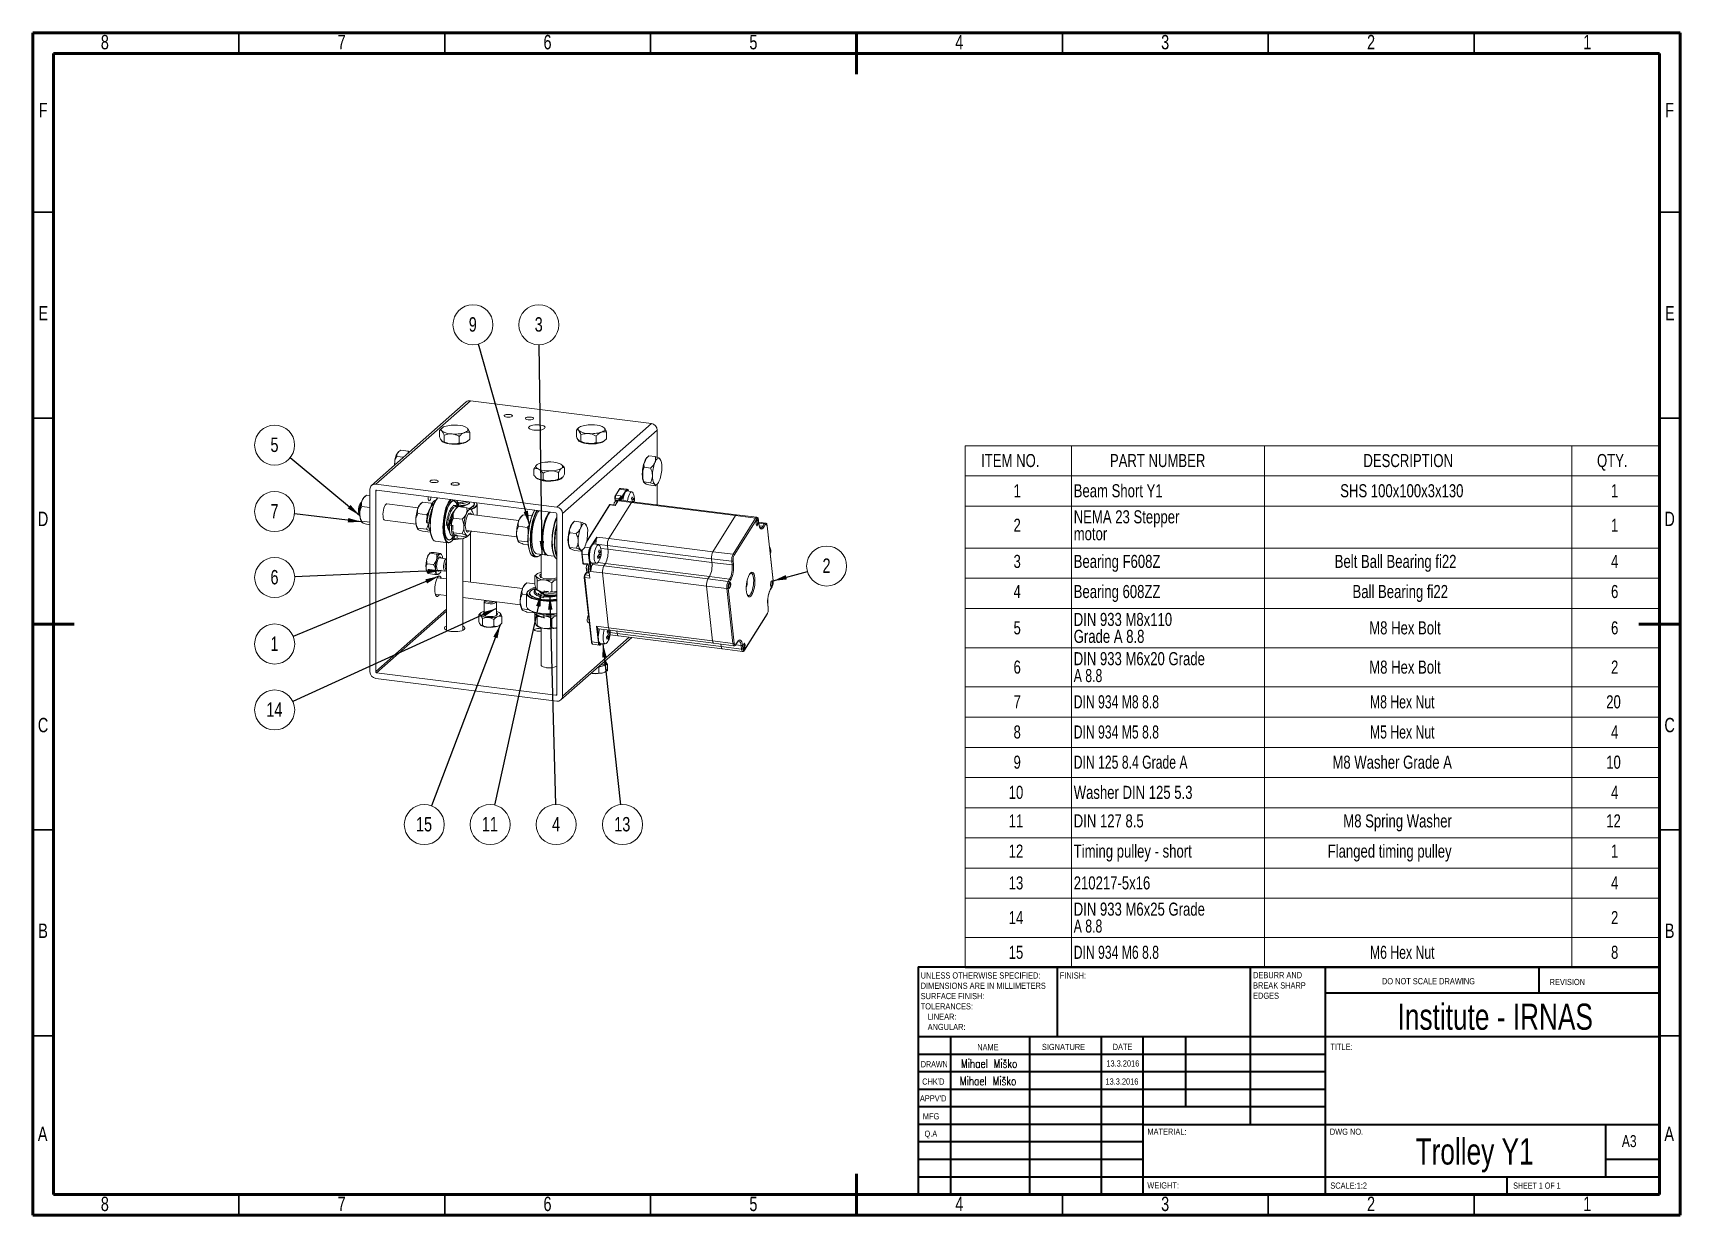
# Model space of a CAD drawing. Header units: millimetres. Extents: x 15 to 415, y 5 to 292.
import ezdxf

# ---------------------------------------------------------------- set-up
doc = ezdxf.new("R2010")
doc.units = ezdxf.units.MM
doc.styles.add('SLDTEXTSTYLE0', font='TXT', dxfattribs={"width": 0.75})
doc.styles.add('SLDTEXTSTYLE1', font='TXT', dxfattribs={"width": 0.686449})
doc.styles.add('SLDTEXTSTYLE2', font='TXT', dxfattribs={"width": 0.6875})
doc.styles.add('SLDTEXTSTYLE3', font='TXT', dxfattribs={"width": 0.75, "bigfont": 'bigfont'})
doc.styles.add('SLDTEXTSTYLE4', font='TXT', dxfattribs={"width": 0.7})
doc.styles.add('SLDTEXTSTYLE5', font='TXT', dxfattribs={"width": 0.696429})
doc.styles.add('SLDTEXTSTYLE6', font='TXT', dxfattribs={"width": 0.697368})
doc.dimstyles.new('SLDDIMSTYLE0', dxfattribs={"dimtxt": 0.18, "dimasz": 3.302, "dimexe": 0, "dimexo": 0.0625, "dimgap": 0, "dimtad": 0, "dimtih": 1, "dimtoh": 1, "dimdec": 0, "dimrnd": 1e-09, "dimzin": 0, "dimdsep": 46, "dimtxsty": 'Standard', "dimsah": 1, "dimcen": 0.09, "dimadec": 0, "dimazin": 0, "dimtfac": 3.302, "dimtdec": 0, "dimtofl": 0, "dimtmove": 0, "dimatfit": 3, "dimfxl": 1, "dimfrac": 2, "dimtolj": 1, "dimtzin": 0, "dimarcsym": 0})

msp = doc.modelspace()

# ---------------------------------------------------------------- texts
at = {"color": 7, "linetype": 'Continuous', "lineweight": 0}
for s, insert, char_height, attachment_point, style in [('8', (32.46, 291.52), 3.5, 2, 'SLDTEXTSTYLE0'), ('7', (89.96, 291.52), 3.5, 2, 'SLDTEXTSTYLE0'), ('6', (139.96, 291.52), 3.5, 2, 'SLDTEXTSTYLE0'), ('5', (189.96, 291.52), 3.5, 2, 'SLDTEXTSTYLE0'), ('4', (239.96, 291.52), 3.5, 2, 'SLDTEXTSTYLE0'), ('3', (289.96, 291.52), 3.5, 2, 'SLDTEXTSTYLE0'), ('2', (339.96, 291.52), 3.5, 2, 'SLDTEXTSTYLE0'), ('1', (392.46, 291.52), 3.5, 2, 'SLDTEXTSTYLE0'), ('F', (17.46, 275.02), 3.5, 2, 'SLDTEXTSTYLE0'), ('F', (412.46, 275.02), 3.5, 2, 'SLDTEXTSTYLE0'), ('E', (17.51, 225.71), 3.5, 2, 'SLDTEXTSTYLE0'), ('E', (412.51, 225.71), 3.5, 2, 'SLDTEXTSTYLE0'), ('D', (17.46, 175.77), 3.5, 2, 'SLDTEXTSTYLE0'), ('D', (412.46, 175.77), 3.5, 2, 'SLDTEXTSTYLE0'), ('C', (17.46, 125.71), 3.5, 2, 'SLDTEXTSTYLE0'), ('C', (412.46, 125.71), 3.5, 2, 'SLDTEXTSTYLE0'), ('B', (17.47, 75.77), 3.5, 2, 'SLDTEXTSTYLE0'), ('B', (412.47, 75.77), 3.5, 2, 'SLDTEXTSTYLE0'), ('FINISH:', (264.37, 63.92), 1.5, 1, 'SLDTEXTSTYLE0'), ('DO NOT SCALE DRAWING', (342.61, 62.53), 1.5, 1, 'SLDTEXTSTYLE0'), ('REVISION', (383.33, 62.33), 1.5, 1, 'SLDTEXTSTYLE0'), ('Institute - IRNAS', (370.12, 56.33), 6.35, 2, 'SLDTEXTSTYLE0'), ('NAME', (244.32, 46.5), 1.5, 1, 'SLDTEXTSTYLE0'), ('SIGNATURE', (260.03, 46.56), 1.5, 1, 'SLDTEXTSTYLE0'), ('DATE', (277.21, 46.58), 1.5, 1, 'SLDTEXTSTYLE0'), ('TITLE:', (330.09, 46.58), 1.5, 1, 'SLDTEXTSTYLE0'), ('DRAWN', (230.64, 42.38), 1.5, 1, 'SLDTEXTSTYLE1'), ('Mihael Miško', (247.22, 42.86), 2.1167, 2, 'SLDTEXTSTYLE3'), ('13.3.2016', (279.68, 42.56), 1.499, 2, 'SLDTEXTSTYLE0'), ("CHK'D", (230.94, 38.16), 1.5, 1, 'SLDTEXTSTYLE0'), ('Mihael Miško', (246.96, 38.63), 2.1167, 2, 'SLDTEXTSTYLE3'), ('13.3.2016', (279.46, 38.17), 1.499, 2, 'SLDTEXTSTYLE0'), ("APPV'D", (230.4, 34.07), 1.5, 1, 'SLDTEXTSTYLE0'), ('MFG', (231.12, 29.72), 1.5, 1, 'SLDTEXTSTYLE0'), ('A', (17.36, 26.46), 3.5, 2, 'SLDTEXTSTYLE0'), ('Q.A', (231.51, 25.5), 1.5, 1, 'SLDTEXTSTYLE0'), ('MATERIAL:', (285.65, 25.99), 1.5, 1, 'SLDTEXTSTYLE0'), ('DWG NO.', (329.95, 25.99), 1.5, 1, 'SLDTEXTSTYLE0'), ('A3', (400.87, 24.41), 2.91, 1, 'SLDTEXTSTYLE0'), ('A', (412.36, 26.46), 3.5, 2, 'SLDTEXTSTYLE0'), ('Trolley Y1', (365.11, 23.61), 6.35, 2, 'SLDTEXTSTYLE0'), ('WEIGHT:', (285.62, 12.95), 1.499, 1, 'SLDTEXTSTYLE0'), ('SCALE:1:2', (330.07, 12.9), 1.5, 1, 'SLDTEXTSTYLE0'), ('SHEET 1 OF 1', (374.48, 12.9), 1.5, 1, 'SLDTEXTSTYLE2'), ('8', (32.46, 9.46), 3.5, 2, 'SLDTEXTSTYLE0'), ('7', (89.96, 9.46), 3.5, 2, 'SLDTEXTSTYLE0'), ('6', (139.96, 9.46), 3.5, 2, 'SLDTEXTSTYLE0'), ('5', (189.96, 9.46), 3.5, 2, 'SLDTEXTSTYLE0'), ('4', (239.96, 9.46), 3.5, 2, 'SLDTEXTSTYLE0'), ('3', (289.96, 9.46), 3.5, 2, 'SLDTEXTSTYLE0'), ('2', (339.96, 9.46), 3.5, 2, 'SLDTEXTSTYLE0'), ('1', (392.46, 9.46), 3.5, 2, 'SLDTEXTSTYLE0')]:
    msp.add_mtext(s, dxfattribs=dict(at, insert=insert, char_height=char_height, attachment_point=attachment_point, style=style))

# ---------------------------------------------------------------- blocks, each defined once
blk = doc.blocks.new('SW_NOTE_0')
at = {"color": 0, "linetype": 'Continuous', "lineweight": 0, "char_height": 1.5, "attachment_point": 1, "style": 'SLDTEXTSTYLE0'}
for s, insert in [('UNLESS OTHERWISE SPECIFIED:', (0, 1.93)), ('SURFACE FINISH:', (0, -3.07)), ('DIMENSIONS ARE IN MILLIMETERS', (0, -0.57)), ('TOLERANCES:', (0, -5.57)), ('ANGULAR:', (1.69, -10.57)), ('LINEAR:', (1.69, -8.07))]:
    blk.add_mtext(s, dxfattribs=dict(at, insert=insert))
blk = doc.blocks.new('SW_NOTE_1')
at = {"color": 0, "linetype": 'Continuous', "lineweight": 0, "char_height": 1.5, "attachment_point": 1, "style": 'SLDTEXTSTYLE0'}
for s, insert in [('DEBURR AND', (0, 1.93)), ('BREAK SHARP', (0, -0.57)), ('EDGES', (0, -3.07))]:
    blk.add_mtext(s, dxfattribs=dict(at, insert=insert))
blk = doc.blocks.new('SW_TABLEANNOTATION_0')
at = {"color": 0, "linetype": 'Continuous', "lineweight": 0}
for p, q in [((0, 0), (0, -126.72)), ((168.76, 0), (0, 0)), ((25.88, 0), (25.88, -7.33)), ((72.7, 0), (72.7, -7.33)), ((147.33, 0), (147.33, -7.33)), ((168.76, -126.72), (168.76, 0)), ((0, -7.33), (168.76, -7.33)), ((25.88, -7.33), (25.88, -126.72)), ((72.7, -7.33), (72.7, -126.72)), ((147.33, -7.33), (147.33, -126.72)), ((0, -14.65), (168.76, -14.65)), ((0, -24.86), (168.76, -24.86)), ((0, -32.19), (168.76, -32.19)), ((0, -39.52), (168.76, -39.52)), ((0, -49.05), (168.76, -49.05)), ((0, -58.57), (168.76, -58.57)), ((0, -65.9), (168.76, -65.9)), ((0, -73.23), (168.76, -73.23)), ((0, -80.55), (168.76, -80.55)), ((0, -87.88), (168.76, -87.88)), ((0, -95.21), (168.76, -95.21)), ((0, -102.53), (168.76, -102.53)), ((0, -109.86), (168.76, -109.86)), ((0, -119.39), (168.76, -119.39)), ((0, -126.72), (168.76, -126.72))]:
    blk.add_line(p, q, dxfattribs=at)
at = {"color": 0, "linetype": 'Continuous', "lineweight": 0, "attachment_point": 1}
for s, insert, char_height, style in [('ITEM NO.', (3.9, -2.01), 3.175, 'SLDTEXTSTYLE0'), ('PART NUMBER', (35.17, -2.01), 3.175, 'SLDTEXTSTYLE0'), ('DESCRIPTION', (96.73, -2.01), 3.175, 'SLDTEXTSTYLE0'), ('QTY.', (153.46, -2.01), 3.175, 'SLDTEXTSTYLE0'), ('1', (11.77, -9.34), 3.17, 'SLDTEXTSTYLE0'), ('Beam Short Y1', (26.38, -9.34), 3.175, 'SLDTEXTSTYLE0'), ('SHS 100x100x3x130', (91.1, -9.34), 3.175, 'SLDTEXTSTYLE0'), ('1', (156.87, -9.34), 3.17, 'SLDTEXTSTYLE0'), ('NEMA 23 Stepper', (26.38, -15.67), 3.175, 'SLDTEXTSTYLE0'), ('2', (11.77, -17.72), 3.17, 'SLDTEXTSTYLE0'), ('motor', (26.38, -19.77), 3.175, 'SLDTEXTSTYLE0'), ('1', (156.87, -17.72), 3.17, 'SLDTEXTSTYLE0'), ('3', (11.77, -26.49), 3.17, 'SLDTEXTSTYLE0'), ('Bearing F608Z', (26.38, -26.49), 3.175, 'SLDTEXTSTYLE0'), ('Belt Ball Bearing fi22', (89.77, -26.49), 3.175, 'SLDTEXTSTYLE0'), ('4', (156.87, -26.49), 3.17, 'SLDTEXTSTYLE0'), ('4', (11.77, -33.81), 3.17, 'SLDTEXTSTYLE0'), ('Bearing 608ZZ', (26.38, -33.81), 3.175, 'SLDTEXTSTYLE0'), ('Ball Bearing fi22', (94.09, -33.81), 3.175, 'SLDTEXTSTYLE0'), ('6', (156.87, -33.81), 3.17, 'SLDTEXTSTYLE0'), ('5', (11.77, -42.63), 3.17, 'SLDTEXTSTYLE0'), ('DIN 933 M8x110', (26.38, -40.58), 3.175, 'SLDTEXTSTYLE0'), ('M8 Hex Bolt', (98.15, -42.63), 3.175, 'SLDTEXTSTYLE0'), ('6', (156.87, -42.63), 3.17, 'SLDTEXTSTYLE0'), ('Grade A 8.8', (26.38, -44.69), 3.175, 'SLDTEXTSTYLE0'), ('DIN 933 M6x20 Grade', (26.38, -50.11), 3.175, 'SLDTEXTSTYLE0'), ('M8 Hex Bolt', (98.15, -52.16), 3.175, 'SLDTEXTSTYLE0'), ('6', (11.77, -52.16), 3.17, 'SLDTEXTSTYLE0'), ('A 8.8', (26.38, -54.21), 3.175, 'SLDTEXTSTYLE4'), ('2', (156.87, -52.16), 3.17, 'SLDTEXTSTYLE0'), ('7', (11.77, -60.59), 3.17, 'SLDTEXTSTYLE0'), ('DIN 934 M8 8.8', (26.38, -60.59), 3.175, 'SLDTEXTSTYLE5'), ('M8 Hex Nut', (98.32, -60.59), 3.175, 'SLDTEXTSTYLE4'), ('20', (155.7, -60.59), 3.175, 'SLDTEXTSTYLE0'), ('8', (11.77, -67.91), 3.17, 'SLDTEXTSTYLE0'), ('DIN 934 M5 8.8', (26.38, -67.91), 3.175, 'SLDTEXTSTYLE5'), ('M5 Hex Nut', (98.32, -67.91), 3.175, 'SLDTEXTSTYLE4'), ('4', (156.87, -67.91), 3.17, 'SLDTEXTSTYLE0'), ('9', (11.77, -75.24), 3.17, 'SLDTEXTSTYLE0'), ('DIN 125 8.4 Grade A', (26.38, -75.24), 3.175, 'SLDTEXTSTYLE6'), ('M8 Washer Grade A', (89.21, -75.24), 3.175, 'SLDTEXTSTYLE0'), ('10', (155.7, -75.24), 3.175, 'SLDTEXTSTYLE0'), ('10', (10.59, -82.57), 3.175, 'SLDTEXTSTYLE0'), ('Washer DIN 125 5.3', (26.38, -82.57), 3.175, 'SLDTEXTSTYLE0'), ('4', (156.87, -82.57), 3.17, 'SLDTEXTSTYLE0'), ('11', (10.59, -89.5), 3.175, 'SLDTEXTSTYLE0'), ('DIN 127 8.5', (26.38, -89.5), 3.175, 'SLDTEXTSTYLE0'), ('M8 Spring Washer', (91.85, -89.5), 3.175, 'SLDTEXTSTYLE0'), ('12', (155.7, -89.5), 3.175, 'SLDTEXTSTYLE0'), ('12', (10.59, -96.83), 3.175, 'SLDTEXTSTYLE0'), ('Timing pulley - short', (26.38, -96.83), 3.175, 'SLDTEXTSTYLE0'), ('Flanged timing pulley', (88.06, -96.83), 3.175, 'SLDTEXTSTYLE0'), ('1', (156.87, -96.83), 3.17, 'SLDTEXTSTYLE0'), ('13', (10.59, -104.55), 3.175, 'SLDTEXTSTYLE0'), ('210217-5x16', (26.38, -104.55), 3.175, 'SLDTEXTSTYLE0'), ('4', (156.87, -104.55), 3.17, 'SLDTEXTSTYLE0'), ('DIN 933 M6x25 Grade', (26.38, -110.92), 3.175, 'SLDTEXTSTYLE0'), ('14', (10.59, -112.98), 3.175, 'SLDTEXTSTYLE0'), ('A 8.8', (26.38, -115.03), 3.175, 'SLDTEXTSTYLE4'), ('2', (156.87, -112.98), 3.17, 'SLDTEXTSTYLE0'), ('15', (10.59, -121.4), 3.175, 'SLDTEXTSTYLE0'), ('DIN 934 M6 8.8', (26.38, -121.4), 3.175, 'SLDTEXTSTYLE5'), ('M6 Hex Nut', (98.32, -121.4), 3.175, 'SLDTEXTSTYLE4'), ('8', (156.87, -121.4), 3.17, 'SLDTEXTSTYLE0')]:
    blk.add_mtext(s, dxfattribs=dict(at, insert=insert, char_height=char_height, style=style))
blk = doc.blocks.new('SW_NOTE_2')
at = {"color": 0, "linetype": 'Continuous', "lineweight": 0}
blk.add_circle((-1.32, 4.68), 4.86, dxfattribs=at)
at = {"color": 0, "linetype": 'Continuous', "lineweight": 0, "insert": (-1.36, 6.51), "char_height": 3.5, "attachment_point": 2, "style": 'SLDTEXTSTYLE0'}
blk.add_mtext('9', dxfattribs=at)
blk = doc.blocks.new('SW_NOTE_3')
at = {"color": 0, "linetype": 'Continuous', "lineweight": 0}
blk.add_circle((-0.07, 4.86), 4.86, dxfattribs=at)
at = {"color": 0, "linetype": 'Continuous', "lineweight": 0, "insert": (-0.1, 6.7), "char_height": 3.5, "attachment_point": 2, "style": 'SLDTEXTSTYLE0'}
blk.add_mtext('3', dxfattribs=at)
blk = doc.blocks.new('SW_NOTE_4')
at = {"color": 0, "linetype": 'Continuous', "lineweight": 0}
blk.add_circle((4.68, 1.3), 4.86, dxfattribs=at)
at = {"color": 0, "linetype": 'Continuous', "lineweight": 0, "insert": (4.65, 3.14), "char_height": 3.5, "attachment_point": 2, "style": 'SLDTEXTSTYLE0'}
blk.add_mtext('2', dxfattribs=at)
blk = doc.blocks.new('SW_NOTE_5')
at = {"color": 0, "linetype": 'Continuous', "lineweight": 0}
blk.add_circle((0.52, -4.83), 4.86, dxfattribs=at)
at = {"color": 0, "linetype": 'Continuous', "lineweight": 0, "insert": (0.45, -2.99), "char_height": 3.5, "attachment_point": 2, "style": 'SLDTEXTSTYLE0'}
blk.add_mtext('13', dxfattribs=at)
blk = doc.blocks.new('SW_NOTE_6')
at = {"color": 0, "linetype": 'Continuous', "lineweight": 0}
blk.add_circle((0.13, -4.86), 4.86, dxfattribs=at)
at = {"color": 0, "linetype": 'Continuous', "lineweight": 0, "insert": (0.1, -3.02), "char_height": 3.5, "attachment_point": 2, "style": 'SLDTEXTSTYLE0'}
blk.add_mtext('4', dxfattribs=at)
blk = doc.blocks.new('SW_NOTE_7')
at = {"color": 0, "linetype": 'Continuous', "lineweight": 0}
blk.add_circle((-1.05, -4.75), 4.86, dxfattribs=at)
at = {"color": 0, "linetype": 'Continuous', "lineweight": 0, "insert": (-1.12, -2.91), "char_height": 3.5, "attachment_point": 2, "style": 'SLDTEXTSTYLE0'}
blk.add_mtext('11', dxfattribs=at)
blk = doc.blocks.new('SW_NOTE_8')
at = {"color": 0, "linetype": 'Continuous', "lineweight": 0}
blk.add_circle((-1.73, -4.54), 4.86, dxfattribs=at)
at = {"color": 0, "linetype": 'Continuous', "lineweight": 0, "insert": (-1.8, -2.7), "char_height": 3.5, "attachment_point": 2, "style": 'SLDTEXTSTYLE0'}
blk.add_mtext('15', dxfattribs=at)
blk = doc.blocks.new('SW_NOTE_9')
at = {"color": 0, "linetype": 'Continuous', "lineweight": 0}
blk.add_circle((-4.42, -2.02), 4.86, dxfattribs=at)
at = {"color": 0, "linetype": 'Continuous', "lineweight": 0, "insert": (-4.49, -0.18), "char_height": 3.5, "attachment_point": 2, "style": 'SLDTEXTSTYLE0'}
blk.add_mtext('14', dxfattribs=at)
blk = doc.blocks.new('SW_NOTE_10')
at = {"color": 0, "linetype": 'Continuous', "lineweight": 0}
blk.add_circle((-4.49, -1.85), 4.86, dxfattribs=at)
at = {"color": 0, "linetype": 'Continuous', "lineweight": 0, "insert": (-4.53, -0.02), "char_height": 3.5, "attachment_point": 2, "style": 'SLDTEXTSTYLE0'}
blk.add_mtext('1', dxfattribs=at)
blk = doc.blocks.new('SW_NOTE_11')
at = {"color": 0, "linetype": 'Continuous', "lineweight": 0}
blk.add_circle((-4.85, -0.2), 4.86, dxfattribs=at)
at = {"color": 0, "linetype": 'Continuous', "lineweight": 0, "insert": (-4.89, 1.63), "char_height": 3.5, "attachment_point": 2, "style": 'SLDTEXTSTYLE0'}
blk.add_mtext('6', dxfattribs=at)
blk = doc.blocks.new('SW_NOTE_12')
at = {"color": 0, "linetype": 'Continuous', "lineweight": 0}
blk.add_circle((-4.83, 0.57), 4.86, dxfattribs=at)
at = {"color": 0, "linetype": 'Continuous', "lineweight": 0, "insert": (-4.86, 2.4), "char_height": 3.5, "attachment_point": 2, "style": 'SLDTEXTSTYLE0'}
blk.add_mtext('7', dxfattribs=at)
blk = doc.blocks.new('SW_NOTE_13')
at = {"color": 0, "linetype": 'Continuous', "lineweight": 0}
blk.add_circle((-3.75, 3.1), 4.86, dxfattribs=at)
at = {"color": 0, "linetype": 'Continuous', "lineweight": 0, "insert": (-3.78, 4.93), "char_height": 3.5, "attachment_point": 2, "style": 'SLDTEXTSTYLE0'}
blk.add_mtext('5', dxfattribs=at)

# ---------------------------------------------------------------- linework, layer by layer
at = {"color": 7, "linetype": 'Continuous', "lineweight": 60}
for p, q in [((15, 292), (415, 292)), ((15, 5), (15, 292)), ((215, 292), (215, 282)), ((415, 292), (415, 5)), ((20, 287), (410, 287)), ((20, 10), (20, 287)), ((410, 287), (410, 10)), ((15, 148.5), (25, 148.5)), ((415, 148.5), (405, 148.5)), ((410, 65.25), (410, 10)), ((215, 5), (215, 15)), ((410, 10), (20, 10)), ((410, 10), (222.8, 10)), ((415, 5), (15, 5))]:
    msp.add_line(p, q, dxfattribs=at)
at = {"color": 7, "linetype": 'Continuous', "lineweight": 30}
for p, q in [((65, 292), (65, 287)), ((115, 292), (115, 287)), ((165, 292), (165, 287)), ((265, 292), (265, 287)), ((315, 292), (315, 287)), ((365, 292), (365, 287)), ((15, 248.5), (20, 248.5)), ((415, 248.5), (410, 248.5)), ((15, 198.5), (20, 198.5)), ((415, 198.5), (410, 198.5)), ((15, 98.5), (20, 98.5)), ((415, 98.5), (410, 98.5)), ((15, 48.5), (20, 48.5)), ((415, 48.5), (410, 48.5)), ((65, 5), (65, 10)), ((115, 5), (115, 10)), ((165, 5), (165, 10)), ((265, 5), (265, 10)), ((315, 5), (315, 10)), ((365, 5), (365, 10))]:
    msp.add_line(p, q, dxfattribs=at)
at = {"color": 7, "linetype": 'Continuous', "lineweight": 15}
for p, q in [((120.23, 202.42), (97.25, 182.15)), ((121.22, 202.71), (98.24, 182.44)), ((165.19, 197.17), (121.22, 202.71)), ((114.36, 196.09), (114.11, 195.87)), ((142.2, 176.9), (165.19, 197.17)), ((147.6, 196.18), (147.35, 195.95)), ((114.12, 195.86), (113.74, 195.51)), ((113.74, 193.96), (113.74, 195.51)), ((114.02, 193.31), (114.3, 193.01)), ((114.3, 193.01), (114.58, 192.71)), ((114.86, 192.76), (114.58, 192.71)), ((114.86, 192.76), (114.86, 194.31)), ((115.77, 192.35), (116.69, 192.28)), ((116.69, 192.28), (117.6, 192.21)), ((118.52, 192.49), (118.52, 194.04)), ((119.16, 192.37), (119.79, 192.6)), ((119.79, 192.6), (120.43, 192.83)), ((121.06, 193.41), (120.43, 192.83)), ((120.57, 192.94), (120.69, 193.05)), ((121.06, 193.41), (121.06, 194.96)), ((166.59, 195.58), (143.61, 175.31)), ((147.36, 195.94), (146.98, 195.6)), ((146.98, 194.05), (146.98, 195.6)), ((147.26, 193.4), (147.53, 193.1)), ((147.53, 193.1), (147.81, 192.81)), ((148.08, 192.86), (147.81, 192.81)), ((148.08, 192.86), (148.08, 194.41)), ((149, 192.44), (149.91, 192.37)), ((149.91, 192.37), (150.83, 192.3)), ((151.74, 192.57), (151.74, 194.13)), ((152.38, 192.45), (153.02, 192.68)), ((153.02, 192.68), (153.66, 192.91)), ((154.3, 193.49), (153.66, 192.91)), ((153.81, 193.02), (153.94, 193.14)), ((154.3, 193.49), (154.3, 195.04)), ((166.59, 188.96), (166.59, 195.58)), ((105, 188.99), (103.36, 189.2)), ((103.77, 190.28), (103.7, 190.22)), ((106.11, 190.46), (104.36, 190.68)), ((105.93, 189.81), (106.14, 190.11)), ((106.11, 190.46), (106.14, 190.11)), ((106.4, 190.22), (106.11, 190.46)), ((163.95, 188.68), (163.66, 187.98)), ((164.58, 189.33), (164.24, 189.02)), ((164.58, 189.33), (166.12, 189.14)), ((167.35, 188.51), (167.3, 188.59)), ((102.9, 187.13), (102.85, 187.81)), ((136.66, 184.59), (136.66, 186.14)), ((138.89, 183.58), (138.89, 185.13)), ((142.62, 183.72), (142.62, 185.27)), ((143.37, 183.95), (143.74, 184.23)), ((143.56, 187.02), (143.43, 187.14)), ((144.12, 184.87), (143.74, 184.23)), ((144.12, 184.87), (144.12, 186.42)), ((163.09, 185.71), (163.09, 184.82)), ((163.09, 184.82), (163.09, 183.94)), ((163.66, 187.98), (163.38, 187.29)), ((163.43, 186.55), (163.38, 187.29)), ((163.43, 186.55), (164.97, 186.35)), ((96.84, 181.2), (96.84, 136.89)), ((142.2, 176.9), (98.24, 182.44)), ((98.24, 180.79), (98.24, 136.95)), ((141.97, 175.51), (98.47, 180.99)), ((137.22, 183.99), (137.77, 183.74)), ((137.77, 183.74), (138.33, 183.48)), ((138.89, 183.58), (138.33, 183.48)), ((139.82, 183.27), (140.75, 183.3)), ((140.75, 183.3), (141.69, 183.34)), ((142.99, 183.66), (143.37, 183.95)), ((157.34, 181.15), (156.44, 179.72)), ((157.45, 181.2), (156.56, 179.77)), ((157.39, 178.37), (159.04, 181)), ((159.04, 181), (157.45, 181.2)), ((159.31, 181.2), (157.72, 181.4)), ((157.73, 181.4), (157.72, 181.4)), ((159.31, 181.2), (159.33, 181.2)), ((160.45, 180.57), (159.35, 180.82)), ((163.38, 182.86), (163.66, 182.67)), ((163.43, 183.01), (164.97, 182.81)), ((163.66, 182.67), (163.95, 182.49)), ((163.71, 182.63), (163.74, 182.62)), ((164.58, 182.25), (163.95, 182.49)), ((164.58, 182.25), (166.12, 182.06)), ((166.12, 182.06), (166.59, 182.47)), ((166.59, 177.44), (166.59, 182.47)), ((94.81, 178.09), (94.63, 177.94)), ((96.84, 176.76), (94.84, 177.01)), ((95.99, 179.8), (95.52, 179.38)), ((96.84, 179.69), (95.99, 179.8)), ((108.54, 176.69), (100.96, 177.65)), ((109.6, 178.08), (109.13, 177.67)), ((111.7, 177.82), (109.6, 178.08)), ((112.19, 177.64), (111.7, 177.82)), ((117.54, 177.27), (117.08, 177.33)), ((117.21, 178.37), (117.12, 178.39)), ((118.26, 176.99), (117.79, 176.58)), ((118.01, 178.53), (118.01, 178.37)), ((118.41, 177.98), (118.01, 178.07)), ((120.36, 176.73), (118.26, 176.99)), ((121.08, 178.07), (121.1, 178.13)), ((121.1, 178.13), (121.1, 178.14)), ((121.59, 176.1), (121.53, 176.18)), ((122.15, 177.56), (122.15, 177.65)), ((122.9, 174.88), (122.9, 177.56)), ((154.99, 177.4), (149.48, 168.61)), ((160.34, 177.99), (154.86, 169.24)), ((156.37, 177.29), (155.1, 177.45)), ((156.42, 177.38), (155.21, 177.53)), ((156.25, 178.02), (156.19, 177.91)), ((156.27, 178.05), (156.26, 178.03)), ((156.33, 179.14), (156.41, 178.42)), ((156.37, 177.29), (157.82, 179.61)), ((156.37, 178.18), (156.43, 178.31)), ((156.41, 178.42), (156.42, 178.31)), ((156.43, 179.08), (156.51, 178.35)), ((156.47, 178.36), (156.47, 178.35)), ((156.56, 179.77), (157.82, 179.61)), ((160.34, 177.99), (157.39, 178.37)), ((157.75, 178.55), (157.81, 178.55)), ((160.61, 178.2), (157.81, 178.55)), ((185.6, 174.81), (160.34, 177.99)), ((160.35, 178.99), (160.55, 179.38)), ((160.64, 178.27), (160.35, 178.99)), ((160.84, 178.67), (160.46, 178.72)), ((160.55, 179.38), (160.84, 178.67)), ((160.58, 178.2), (160.64, 178.27)), ((185.87, 175.02), (160.61, 178.2)), ((160.93, 178.21), (160.62, 178.25)), ((160.84, 178.67), (160.97, 179.29)), ((160.88, 178.85), (161.06, 178.83)), ((161.06, 178.83), (160.93, 178.21)), ((160.97, 179.29), (161.06, 178.83)), ((94.26, 174.97), (94.39, 174.77)), ((94.76, 173.35), (94.82, 173.27)), ((96.84, 173.23), (94.84, 173.48)), ((96.84, 172.61), (95.99, 172.72)), ((100.46, 173.68), (108.04, 172.73)), ((110.55, 175.04), (108.45, 175.3)), ((110.97, 175.46), (110.55, 175.04)), ((111.17, 173.03), (110.7, 173.09)), ((115.38, 172.5), (115.31, 172.51)), ((116.08, 172.88), (115.7, 172.55)), ((116.41, 172.84), (116.03, 172.51)), ((116.17, 172.4), (116.64, 172.34)), ((116.96, 172.39), (117.03, 172.45)), ((119.21, 173.95), (117.11, 174.21)), ((120.77, 175.15), (120.67, 175.14)), ((133, 173.61), (120.77, 175.15)), ((135.02, 171.95), (132.92, 172.22)), ((134.06, 175), (133.59, 174.59)), ((136.15, 174.74), (134.06, 175)), ((135.47, 172.42), (135.02, 171.95)), ((135.51, 172.44), (135.61, 172.82)), ((142.2, 131.41), (142.2, 175.25)), ((143.61, 131), (143.61, 175.31)), ((145.63, 172.08), (145.34, 171.38)), ((145.92, 172.77), (145.63, 172.08)), ((146.55, 173.43), (146.21, 173.12)), ((146.55, 173.43), (148.09, 173.23)), ((149.32, 172.6), (149.27, 172.69)), ((185.6, 174.81), (180.12, 166.06)), ((185.03, 165.44), (190.51, 174.19)), ((190.77, 173.96), (185.28, 165.21)), ((190.51, 174.19), (185.6, 174.81)), ((190.78, 174.4), (185.87, 175.02)), ((191.3, 172.78), (191.2, 173.67)), ((191.31, 172.84), (191.21, 173.73)), ((192.87, 173.02), (191.27, 173.22)), ((192.23, 172.23), (192.6, 172.82)), ((192.85, 172.58), (192.49, 172)), ((194.76, 158.98), (193.29, 172.3)), ((194.77, 159.03), (193.3, 172.36)), ((108.37, 171.63), (108.43, 171.55)), ((110.55, 171.5), (108.45, 171.76)), ((111.55, 170.76), (109.6, 171.01)), ((112.75, 168.6), (115.84, 168.22)), ((115.4, 168.27), (115.4, 146.98)), ((115.93, 168.96), (116.02, 168.95)), ((116.48, 170.11), (116.53, 170.07)), ((116.77, 169.91), (117.25, 169.85)), ((117.11, 170.67), (116.94, 171.1)), ((117.07, 170.59), (117.11, 170.67)), ((119.21, 170.41), (117.11, 170.67)), ((118.01, 170.01), (118.01, 169.35)), ((120.36, 169.65), (118.26, 169.92)), ((119.4, 146.98), (119.4, 169.26)), ((120.17, 171.22), (120.27, 171.18)), ((120.27, 171.18), (132.5, 169.64)), ((120.36, 169.65), (120.83, 170.07)), ((120.83, 170.07), (120.91, 170.14)), ((120.91, 170.15), (120.91, 170.14)), ((121.22, 170.6), (121.22, 158.7)), ((121.42, 171.04), (121.4, 170.98)), ((132.83, 168.55), (132.89, 168.47)), ((135.02, 168.42), (132.92, 168.68)), ((135.21, 168.86), (135.02, 168.42)), ((135.02, 168.42), (135.25, 168.33)), ((145.06, 169.8), (145.06, 168.92)), ((145.06, 168.92), (145.06, 168.04)), ((145.4, 170.64), (145.34, 171.38)), ((145.4, 170.64), (146.94, 170.45)), ((150.27, 166.99), (151.91, 169.62)), ((151.91, 169.62), (154.86, 169.24)), ((180.12, 166.06), (154.86, 169.24)), ((111.41, 165.77), (111.32, 165.69)), ((111.42, 165.69), (113.04, 165.49)), ((111.5, 165.8), (111.56, 165.81)), ((112.41, 165.84), (114.02, 165.64)), ((113.61, 164.56), (113.54, 164.55)), ((115.4, 164.33), (113.61, 164.56)), ((114.24, 165.32), (114.04, 165.62)), ((135.27, 167.77), (134.06, 167.92)), ((136.7, 164.83), (137.21, 164.77)), ((137.4, 165.5), (139.88, 165.19)), ((138.39, 165.37), (138.39, 159.91)), ((139.97, 165.18), (139.88, 165.19)), ((140.06, 165.16), (141.63, 164.97)), ((145.34, 166.96), (145.63, 166.77)), ((145.4, 167.11), (146.94, 166.91)), ((145.63, 166.77), (145.92, 166.58)), ((145.68, 166.72), (145.71, 166.72)), ((146.55, 166.35), (145.92, 166.58)), ((146.55, 166.35), (148.09, 166.16)), ((148.09, 166.16), (148.56, 166.57)), ((148.27, 165.53), (148.51, 163.35)), ((148.36, 165.47), (148.6, 163.29)), ((149.95, 165.27), (148.36, 165.47)), ((150.39, 161.26), (149.95, 165.27)), ((152.41, 167.73), (151.31, 167.98)), ((152.13, 164.86), (152.6, 165.43)), ((152.21, 164.4), (152.13, 164.86)), ((152.68, 164.97), (152.21, 164.4)), ((152.27, 165.03), (152.68, 164.97)), ((152.27, 163.54), (152.61, 164.1)), ((152.31, 166.15), (152.51, 166.54)), ((152.6, 165.43), (152.31, 166.15)), ((152.8, 165.83), (152.42, 165.88)), ((152.51, 166.54), (152.8, 165.83)), ((152.88, 165.37), (152.58, 165.41)), ((152.64, 164.3), (152.68, 164.97)), ((152.84, 164.7), (152.64, 164.3)), ((152.67, 164.72), (152.84, 164.7)), ((152.8, 165.83), (152.93, 166.45)), ((152.84, 166.01), (153.01, 165.99)), ((152.88, 165.37), (152.84, 164.7)), ((153.01, 165.99), (152.88, 165.37)), ((152.93, 166.45), (153.01, 165.99)), ((154.65, 166.63), (154.55, 167.53)), ((179.8, 164.34), (154.55, 167.53)), ((179.9, 163.45), (154.65, 166.63)), ((179.8, 164.34), (179.9, 163.45)), ((184.71, 163.72), (179.8, 164.34)), ((185.03, 165.44), (180.12, 166.06)), ((110.7, 163.14), (112.31, 162.94)), ((110.74, 161.05), (110.94, 160.75)), ((110.95, 160.76), (110.96, 160.73)), ((110.96, 160.73), (112.57, 160.53)), ((113.17, 161.61), (113.24, 161.58)), ((113.24, 161.58), (115.06, 161.35)), ((113.43, 160.56), (113.57, 160.61)), ((113.57, 160.6), (113.66, 160.68)), ((115.25, 161.42), (115.4, 161.56)), ((137.35, 160.6), (136.88, 160.18)), ((136.88, 160.18), (136.88, 158.07)), ((138.39, 161.07), (138.33, 161.05)), ((148.6, 163.29), (149.87, 163.13)), ((148.71, 163.06), (149.89, 162.92)), ((149.3, 160.88), (149, 160.4)), ((149.42, 160.93), (149.12, 160.45)), ((149.38, 162.06), (149.4, 161.94)), ((149.56, 162.83), (149.5, 162.72)), ((149.58, 162.86), (149.57, 162.84)), ((150.26, 159.6), (149.87, 163.13)), ((153.34, 160.89), (150.39, 161.26)), ((150.71, 163.27), (151.84, 163.23)), ((150.85, 162.96), (151.03, 163.26)), ((150.85, 162.96), (153.65, 162.61)), ((153.34, 160.89), (154.81, 147.57)), ((178.6, 157.71), (153.34, 160.89)), ((153.65, 162.61), (154.02, 163.2)), ((178.91, 159.43), (153.65, 162.61)), ((179.28, 160.01), (154.02, 163.2)), ((179.28, 160.01), (178.91, 159.43)), ((184.19, 159.39), (179.28, 160.01)), ((184.81, 162.83), (179.9, 163.45)), ((184.81, 162.83), (184.71, 163.72)), ((185.03, 163.83), (185.13, 162.94)), ((115.4, 159.43), (113.2, 159.71)), ((133.89, 157.1), (119.4, 158.93)), ((134.96, 158.49), (134.49, 158.07)), ((136.88, 158.25), (134.96, 158.49)), ((136.71, 156.34), (136.69, 156.29)), ((136.69, 156.29), (136.69, 155.97)), ((137.02, 157.44), (136.94, 157.33)), ((137.28, 156.83), (137.35, 156.77)), ((137.48, 158.95), (137.48, 156.83)), ((138.26, 156.33), (138.26, 156.29)), ((138.39, 159.91), (138.41, 159.81)), ((138.39, 156.3), (138.39, 156.27)), ((139.08, 155.69), (139.08, 156.16)), ((139.17, 156.47), (139.24, 156.54)), ((141, 156.39), (140.59, 156.27)), ((141, 158.5), (141, 156.39)), ((141.4, 156.3), (141, 156.39)), ((148.89, 159.83), (150.62, 144.2)), ((148.99, 159.76), (150.71, 144.14)), ((150.26, 159.6), (148.99, 159.76)), ((178.6, 157.71), (180.07, 144.39)), ((183.51, 157.09), (178.6, 157.71)), ((183.82, 158.81), (178.91, 159.43)), ((184.98, 143.77), (183.51, 157.09)), ((183.82, 158.81), (184.19, 159.39)), ((183.83, 157.2), (185.3, 143.88)), ((184.44, 159.16), (184.08, 158.57)), ((194.12, 156.91), (194.48, 157.5)), ((194.14, 157.02), (194.51, 157.6)), ((112.7, 155.74), (115.4, 155.4)), ((119.4, 154.9), (133.39, 153.13)), ((124.57, 153.93), (124.57, 150.65)), ((124.79, 154.22), (124.67, 154.11)), ((127.57, 150.65), (127.57, 153.87)), ((133.73, 152.04), (133.79, 151.96)), ((134.89, 155.57), (133.81, 155.71)), ((135.42, 151.97), (133.81, 152.17)), ((134.89, 155.88), (134.89, 152.76)), ((135.64, 155.97), (135.64, 155.88)), ((139.08, 154.89), (139.08, 154.82)), ((139.48, 155.48), (139.17, 155.2)), ((139.64, 155.31), (139.64, 155.38)), ((188.69, 155.39), (188.71, 155.39)), ((193.55, 152.34), (193.45, 153.23)), ((193.56, 152.4), (193.47, 153.29)), ((123.25, 149.09), (123.25, 150.72)), ((123.73, 151.18), (123.56, 151.03)), ((124.14, 148.18), (124.14, 149.81)), ((124.57, 150.65), (124.59, 150.58)), ((126.96, 147.98), (126.96, 149.61)), ((127.55, 150.58), (127.57, 150.65)), ((128.41, 148.23), (128.58, 148.38)), ((128.89, 148.69), (128.89, 150.32)), ((136.79, 151.18), (134.96, 151.41)), ((136.88, 151.22), (136.88, 151.2)), ((136.88, 151.07), (136.88, 149.34)), ((137.28, 148.11), (137.35, 148.04)), ((137.4, 150.58), (137.48, 150.23)), ((137.48, 150.23), (137.48, 148.11)), ((139.08, 150.64), (139.08, 150.17)), ((139.17, 150.02), (139.24, 150.08)), ((139.64, 150.76), (139.64, 150.89)), ((141, 149.78), (141, 147.67)), ((187.8, 142.11), (193.28, 150.86)), ((187.82, 142.22), (193.3, 150.97)), ((138.39, 147.57), (138.39, 138.53)), ((143.2, 130.05), (160.41, 145.23)), ((150.71, 144.14), (152.31, 143.94)), ((151.86, 147.94), (154.81, 147.57)), ((152.31, 143.94), (151.86, 147.94)), ((152.27, 147.36), (155.08, 147.01)), ((154.29, 145.31), (154.75, 145.89)), ((154.37, 144.85), (154.29, 145.31)), ((154.84, 145.43), (154.37, 144.85)), ((154.42, 145.48), (154.84, 145.43)), ((154.46, 146.6), (154.66, 147)), ((154.75, 145.89), (154.46, 146.6)), ((154.96, 146.29), (154.57, 146.33)), ((154.66, 147), (154.96, 146.29)), ((155.04, 145.82), (154.73, 145.86)), ((154.79, 144.76), (154.84, 145.43)), ((154.99, 145.15), (154.79, 144.76)), ((180.07, 144.39), (154.81, 147.57)), ((154.82, 145.18), (154.99, 145.15)), ((154.96, 146.29), (155.09, 146.9)), ((154.99, 146.46), (155.17, 146.44)), ((155.04, 145.82), (154.99, 145.15)), ((155.17, 146.44), (155.04, 145.82)), ((155.08, 147.01), (180.34, 143.83)), ((155.09, 146.9), (155.17, 146.44)), ((155.15, 145.89), (157.17, 145.64)), ((156.9, 146.19), (156.83, 146.79)), ((182.16, 143.01), (156.9, 146.19)), ((157.17, 145.64), (182.43, 142.45)), ((184.98, 143.77), (180.07, 144.39)), ((185.71, 143.49), (186.07, 144.07)), ((185.73, 143.59), (186.1, 144.18)), ((186.07, 144.07), (186.15, 144.19)), ((150.97, 143.58), (150.99, 143.58)), ((150.99, 143.58), (152.58, 143.38)), ((152.58, 143.38), (152.56, 143.38)), ((152.87, 143.72), (154, 143.68)), ((152.96, 143.62), (153.02, 143.71)), ((180.34, 143.83), (185.25, 143.21)), ((182.09, 143.61), (182.16, 143.01)), ((187.07, 142.39), (182.16, 143.01)), ((182.43, 142.45), (187.34, 141.84)), ((187.07, 142.39), (186.97, 143.29)), ((187.29, 143.39), (187.39, 142.5)), ((98.47, 136.68), (141.97, 131.2)), ((152.46, 137.99), (152.23, 138.01)), ((154.56, 138.65), (152.46, 137.99)), ((152.46, 136.55), (152.46, 137.99)), ((153.77, 136.76), (153.79, 136.77)), ((153.94, 139.52), (154.56, 138.65)), ((154.06, 139.21), (153.99, 139.27)), ((154.02, 139.11), (154.02, 139.16)), ((154.56, 137.21), (154.56, 138.65)), ((98.24, 135.3), (142.2, 129.76))]:
    msp.add_line(p, q, dxfattribs=at)
at = {"color": 8, "linetype": 'Continuous', "lineweight": 15}
for p, q in [((98.47, 180.99), (98.24, 180.79)), ((159.2, 180.85), (159.16, 180.79)), ((117.27, 178.46), (117.4, 178.42)), ((155.1, 177.45), (149.43, 168.38)), ((157.41, 178.95), (156.43, 179.08)), ((158.5, 179.75), (157.75, 178.55)), ((192.6, 172.82), (191.3, 172.98)), ((192.23, 172.23), (191.41, 172.34)), ((151.86, 169.15), (151.11, 167.95)), ((148.98, 167.15), (150.27, 166.99)), ((150.14, 165.33), (150.16, 165.23)), ((150.46, 166.91), (150.42, 166.84)), ((154.55, 167.53), (151.75, 167.88)), ((152.89, 166.85), (154.65, 166.63)), ((149.12, 160.45), (150.18, 160.31)), ((150.12, 160.84), (149.42, 160.93)), ((150.33, 163.65), (150.53, 161.82)), ((152.18, 163.43), (154.02, 163.2)), ((135.54, 156.01), (135.56, 156.13)), ((98.24, 136.95), (115.4, 152.08)), ((115.4, 151.61), (98.47, 136.68)), ((143.61, 131), (159.83, 145.3)), ((152.11, 147.51), (152.31, 145.68)), ((152.49, 144.1), (152.5, 144)), ((155.17, 146.41), (156.9, 146.19)), ((152.97, 143.69), (152.99, 143.72)), ((186.97, 143.29), (185.68, 143.45)), ((153.35, 139), (153.27, 138.93)), ((141.97, 131.2), (142.2, 131.41))]:
    msp.add_line(p, q, dxfattribs=at)
at = {"color": 7, "linetype": 'Continuous', "lineweight": 40}
for p, q in [((230, 65.25), (410, 65.25)), ((230, 65.25), (230, 10)), ((263.8, 48.25), (263.8, 65.25)), ((310.6, 65.25), (310.6, 27)), ((328.8, 65.25), (328.8, 10)), ((380.8, 58.88), (380.8, 65.25)), ((410, 58.88), (328.8, 58.88)), ((410, 48.25), (230, 48.25)), ((237.8, 48.25), (237.8, 10)), ((256.99, 48.25), (256.99, 10)), ((274.4, 48.25), (274.4, 10)), ((284.6, 10), (284.6, 48.25)), ((295, 31.25), (295, 48.25)), ((328.8, 44), (230, 44)), ((328.8, 39.75), (230, 39.75)), ((328.8, 35.5), (230, 35.5)), ((328.8, 31.25), (230, 31.25)), ((284.6, 27), (230, 27)), ((284.6, 27), (410, 27)), ((397, 14.25), (397, 27)), ((284.6, 22.75), (230, 22.75)), ((284.6, 18.5), (230, 18.5)), ((410, 18.5), (397, 18.5)), ((230, 14.25), (410, 14.25)), ((373, 10), (373, 14.25))]:
    msp.add_line(p, q, dxfattribs=at)
at = {"color": 7, "linetype": 'Continuous', "lineweight": 15, "flags": 128}
for points in [[(114.3, 195.38), (114.2, 195.52), (114.15, 195.66), (114.16, 195.8), (114.23, 195.94), (114.35, 196.08), (114.52, 196.21), (114.74, 196.33), (115.01, 196.44)], [(120.5, 196.03), (120.6, 195.89), (120.65, 195.75), (120.64, 195.61), (120.57, 195.47), (120.45, 195.33), (120.28, 195.2), (120.06, 195.08), (119.79, 194.97)], [(130.08, 198.74), (130.45, 198.72), (130.81, 198.74), (131.12, 198.81), (131.34, 198.9), (131.44, 199.02), (131.4, 199.14), (131.23, 199.25), (130.96, 199.33), (130.61, 199.38), (130.25, 199.38), (129.91, 199.33), (129.64, 199.25), (129.47, 199.14), (129.44, 199.02), (129.55, 198.9), (129.77, 198.8), (130.08, 198.74)], [(135.23, 198.09), (135.59, 198.07), (135.95, 198.09), (136.26, 198.16), (136.48, 198.26), (136.58, 198.37), (136.54, 198.5), (136.38, 198.6), (136.1, 198.69), (135.76, 198.73), (135.39, 198.73), (135.05, 198.68), (134.78, 198.6), (134.62, 198.49), (134.59, 198.37), (134.69, 198.25), (134.92, 198.15), (135.23, 198.09)], [(136.67, 195.59), (137.16, 195.55), (137.66, 195.56), (138.15, 195.6), (138.58, 195.68), (138.94, 195.8), (139.2, 195.94), (139.35, 196.1), (139.37, 196.27), (139.27, 196.43), (139.05, 196.58), (138.73, 196.71), (138.32, 196.8), (137.85, 196.86), (137.35, 196.88), (136.85, 196.86), (136.39, 196.79), (135.99, 196.69), (135.68, 196.56), (135.47, 196.41), (135.38, 196.25), (135.42, 196.08), (135.58, 195.92), (135.86, 195.78), (136.23, 195.67), (136.67, 195.59)], [(147.53, 195.48), (147.44, 195.62), (147.39, 195.76), (147.41, 195.9), (147.47, 196.04), (147.6, 196.17), (147.77, 196.3), (148, 196.42), (148.26, 196.53)], [(153.75, 196.11), (153.85, 195.97), (153.89, 195.83), (153.88, 195.69), (153.81, 195.55), (153.69, 195.42), (153.51, 195.29), (153.29, 195.17), (153.02, 195.06)], [(120.5, 192.88), (120.37, 192.77), (120.06, 192.59), (119.64, 192.42), (119.14, 192.29), (118.57, 192.2), (117.96, 192.14), (117.32, 192.13), (116.69, 192.15), (116.08, 192.22), (115.53, 192.32), (115.05, 192.46), (114.66, 192.63), (114.37, 192.82), (114.2, 193.02), (114.15, 193.17)], [(120.57, 192.94), (120.51, 192.89), (120.43, 192.83)], [(149.91, 192.24), (149.31, 192.31), (148.76, 192.41), (148.28, 192.55), (147.89, 192.72), (147.6, 192.91), (147.44, 193.12), (147.39, 193.26)], [(153.74, 192.97), (153.61, 192.85), (153.29, 192.67), (152.87, 192.51), (152.37, 192.38), (151.79, 192.28), (151.18, 192.23), (150.54, 192.21), (149.91, 192.24)], [(153.81, 193.02), (153.75, 192.97), (153.66, 192.91)], [(103.7, 190.22), (103.61, 190.14), (103.5, 189.99)], [(106.14, 189.99), (106.08, 189.95), (105.97, 189.84)], [(162.96, 184.84), (162.99, 185.45), (163.05, 186.09), (163.16, 186.71), (163.3, 187.3), (163.48, 187.83), (163.67, 188.29), (163.89, 188.66), (164.11, 188.91), (164.17, 188.96)], [(166.02, 187.68), (166.15, 187.98), (166.29, 188.24), (166.44, 188.44), (166.59, 188.6), (166.74, 188.71), (166.89, 188.76), (167.03, 188.76), (167.17, 188.7)], [(137.77, 186.11), (137.55, 186.23), (137.36, 186.36), (137.23, 186.49), (137.16, 186.63), (137.14, 186.77), (137.17, 186.91), (137.27, 187.05), (137.41, 187.19)], [(143.62, 184.14), (143.51, 183.96), (143.28, 183.76), (142.93, 183.58), (142.49, 183.43), (141.96, 183.31), (141.38, 183.22), (140.75, 183.18)], [(143, 187.4), (143.23, 187.28), (143.41, 187.15), (143.54, 187.01), (143.62, 186.87), (143.64, 186.73), (143.6, 186.59), (143.51, 186.45), (143.37, 186.32)], [(163.71, 182.63), (163.67, 182.63), (163.48, 182.74), (163.3, 182.97), (163.16, 183.31), (163.05, 183.74), (162.99, 184.26), (162.96, 184.84)], [(112.76, 183.46), (112.4, 183.48), (112.04, 183.46), (111.73, 183.39), (111.51, 183.29), (111.41, 183.18), (111.45, 183.05), (111.61, 182.94), (111.89, 182.86), (112.23, 182.82), (112.6, 182.82), (112.94, 182.87), (113.21, 182.95), (113.37, 183.06), (113.4, 183.18), (113.3, 183.3), (113.07, 183.4), (112.76, 183.46)], [(117.91, 182.81), (117.54, 182.83), (117.18, 182.81), (116.87, 182.74), (116.65, 182.65), (116.56, 182.53), (116.59, 182.41), (116.76, 182.3), (117.03, 182.21), (117.38, 182.17), (117.74, 182.17), (118.09, 182.22), (118.36, 182.3), (118.52, 182.41), (118.55, 182.53), (118.44, 182.65), (118.22, 182.75), (117.91, 182.81)], [(140.75, 183.18), (140.12, 183.18), (139.49, 183.21), (138.9, 183.29), (138.36, 183.41), (137.91, 183.56), (137.55, 183.73), (137.29, 183.93), (137.25, 183.97)], [(158.71, 180.25), (158.9, 180.56), (159.09, 180.75), (159.28, 180.82), (159.35, 180.82)], [(159.84, 180.03), (160.02, 180.33), (160.22, 180.52), (160.41, 180.58), (160.58, 180.5), (160.73, 180.3), (160.78, 180.2)], [(167.17, 183.39), (167.03, 183.09), (166.89, 182.84), (166.74, 182.63), (166.59, 182.47), (166.44, 182.37), (166.29, 182.32), (166.15, 182.32), (166.02, 182.38)], [(100.71, 177.55), (100.54, 177.34), (100.37, 177.02), (100.23, 176.61), (100.12, 176.15), (100.04, 175.65), (100.01, 175.16), (100.02, 174.7), (100.07, 174.3), (100.17, 173.98), (100.3, 173.77), (100.45, 173.68), (100.46, 173.68)], [(100.96, 177.65), (100.89, 177.65), (100.71, 177.55)], [(110.99, 179.42), (110.97, 179.14), (110.98, 178.8), (111.04, 178.54), (111.14, 178.4), (111.26, 178.38), (111.39, 178.49), (111.51, 178.72), (111.6, 179.04), (111.65, 179.33)], [(112.12, 169.09), (112.1, 169.12), (111.89, 169.49), (111.72, 169.97), (111.58, 170.54), (111.49, 171.2), (111.44, 171.92), (111.44, 172.7), (111.48, 173.51), (111.56, 174.33), (111.69, 175.14), (111.85, 175.93), (112.05, 176.68), (112.28, 177.36), (112.53, 177.97), (112.81, 178.49), (113.09, 178.9), (113.3, 179.13)], [(113.31, 179.13), (113.29, 179.11), (113.01, 178.74), (112.73, 178.27), (112.47, 177.7), (112.23, 177.05), (112.01, 176.34), (111.83, 175.57), (111.69, 174.78), (111.58, 173.96), (111.51, 173.15), (111.49, 172.36), (111.51, 171.6), (111.58, 170.9), (111.68, 170.27), (111.83, 169.73), (112.01, 169.28), (112.22, 168.94), (112.46, 168.71), (112.72, 168.61), (112.75, 168.6)], [(116.58, 178.71), (116.37, 178.49), (116.08, 178.07), (115.81, 177.56), (115.55, 176.95), (115.32, 176.26), (115.12, 175.52), (114.96, 174.73), (114.83, 173.91), (114.75, 173.09), (114.71, 172.29), (114.72, 171.51), (114.77, 170.79), (114.86, 170.13), (114.99, 169.55), (115.16, 169.08), (115.37, 168.71), (115.61, 168.45), (115.86, 168.32), (115.91, 168.31)], [(116.1, 168.84), (116.1, 168.84), (115.84, 168.9), (115.61, 169.07), (115.4, 169.37), (115.22, 169.77), (115.08, 170.28), (114.98, 170.87), (114.92, 171.54), (114.9, 172.26), (114.93, 173.02), (115, 173.79), (115.12, 174.56), (115.27, 175.31), (115.46, 176.02), (115.68, 176.66), (115.92, 177.22), (116.18, 177.7), (116.45, 178.07), (116.73, 178.32), (117, 178.46), (117.26, 178.47), (117.27, 178.46)], [(118.14, 176.91), (118.06, 177.23), (117.9, 177.68), (117.71, 178.02), (117.49, 178.25), (117.25, 178.37), (116.99, 178.36), (116.73, 178.23), (116.46, 177.98), (116.19, 177.61), (115.93, 177.15), (115.7, 176.6), (115.48, 175.97), (115.3, 175.28), (115.15, 174.55), (115.04, 173.79), (114.97, 173.03), (114.94, 172.29), (114.95, 171.58), (115.01, 170.93), (115.11, 170.35), (115.25, 169.85), (115.42, 169.46), (115.63, 169.17), (115.86, 169), (116.11, 168.94), (116.37, 169.01), (116.64, 169.21), (116.91, 169.51), (117.16, 169.9)], [(121.4, 176.29), (121.27, 176.35), (121.12, 176.35), (120.98, 176.3), (120.83, 176.19), (120.68, 176.04), (120.53, 175.83), (120.39, 175.57), (120.25, 175.28)], [(122.13, 178.01), (122.21, 177.86), (122.25, 177.72)], [(122.78, 177.82), (122.77, 177.86), (122.73, 177.94)], [(122.9, 177.56), (122.9, 177.48), (122.8, 177.21)], [(135.98, 165.38), (135.96, 165.41), (135.74, 165.8), (135.55, 166.3), (135.41, 166.89), (135.3, 167.57), (135.23, 168.32), (135.21, 169.13), (135.23, 169.97), (135.3, 170.84), (135.41, 171.71), (135.55, 172.57), (135.74, 173.39), (135.96, 174.17), (136.21, 174.89), (136.48, 175.52), (136.77, 176.07), (136.83, 176.16)], [(136.87, 176.16), (136.85, 176.14), (136.56, 175.58), (136.28, 174.94), (136.03, 174.21), (135.81, 173.42), (135.62, 172.58), (135.47, 171.71), (135.36, 170.82), (135.29, 169.94), (135.27, 169.08), (135.29, 168.26), (135.36, 167.5), (135.47, 166.81), (135.62, 166.21), (135.81, 165.7), (136.03, 165.3), (136.28, 165.02), (136.56, 164.86), (136.7, 164.83)], [(137.53, 176.07), (137.47, 175.98), (137.18, 175.43), (136.91, 174.8), (136.66, 174.08), (136.44, 173.3), (136.26, 172.48), (136.11, 171.62), (136, 170.75), (135.93, 169.88), (135.91, 169.04), (135.93, 168.23), (136, 167.48), (136.11, 166.8), (136.26, 166.21), (136.44, 165.71), (136.66, 165.32), (136.91, 165.04), (137.18, 164.88), (137.41, 164.85)], [(137.96, 176.02), (137.94, 176), (137.65, 175.63), (137.37, 175.16), (137.11, 174.59), (136.87, 173.94), (136.66, 173.23), (136.48, 172.46), (136.33, 171.66), (136.23, 170.85), (136.16, 170.03), (136.14, 169.24), (136.16, 168.49), (136.23, 167.79), (136.33, 167.16), (136.48, 166.62), (136.66, 166.17), (136.87, 165.83), (137.11, 165.61), (137.37, 165.5), (137.4, 165.5)], [(156.26, 178.03), (156.25, 178.03), (156.25, 178.02)], [(156.33, 179.14), (156.33, 179.15), (156.33, 179.15)], [(156.43, 178.26), (156.44, 178.27), (156.45, 178.29)], [(156.45, 178.3), (156.46, 178.3), (156.47, 178.32)], [(160.61, 178.2), (160.6, 178.2), (160.51, 178.18), (160.43, 178.11), (160.34, 177.99)], [(160.61, 178.2), (160.6, 178.2), (160.51, 178.18), (160.43, 178.11), (160.34, 177.99)], [(111.44, 172.61), (111.37, 173.01), (111.37, 173.03)], [(116.02, 171.97), (115.93, 172.32), (115.88, 172.71)], [(120, 172.41), (120.03, 172.93), (120.09, 173.47), (120.2, 173.98), (120.34, 174.46), (120.5, 174.86), (120.68, 175.16), (120.87, 175.36), (121.06, 175.44), (121.24, 175.39), (121.39, 175.22), (121.47, 175.07)], [(120.97, 171.1), (120.87, 170.98), (120.68, 170.85), (120.5, 170.83), (120.34, 170.94), (120.2, 171.17), (120.09, 171.5), (120.03, 171.92), (120, 172.41)], [(140.62, 175.69), (140.44, 175.5), (140.15, 175.09), (139.88, 174.59), (139.62, 173.99), (139.39, 173.31), (139.18, 172.57), (139.02, 171.79), (138.89, 170.97), (138.8, 170.15), (138.75, 169.34), (138.75, 168.56), (138.8, 167.83), (138.89, 167.17), (139.02, 166.58), (139.18, 166.09), (139.39, 165.71), (139.43, 165.65)], [(138.75, 168.95), (138.77, 169.74), (138.84, 170.56), (138.95, 171.38), (139.1, 172.18), (139.28, 172.95), (139.5, 173.66), (139.74, 174.3), (140.01, 174.85), (140.29, 175.31), (140.58, 175.65), (140.62, 175.69)], [(140.62, 175.68), (140.61, 175.66), (140.32, 175.29), (140.04, 174.82), (139.78, 174.25), (139.54, 173.6), (139.32, 172.89), (139.14, 172.12), (139, 171.32), (138.89, 170.51), (138.83, 169.7), (138.81, 168.91)], [(144.93, 168.93), (144.96, 169.55), (145.02, 170.18), (145.13, 170.81), (145.27, 171.4), (145.44, 171.93), (145.64, 172.39), (145.86, 172.76), (146.08, 173.01), (146.14, 173.06)], [(147.99, 171.78), (148.12, 172.08), (148.26, 172.33), (148.41, 172.54), (148.56, 172.7), (148.71, 172.81), (148.86, 172.86), (149, 172.85), (149.14, 172.8)], [(185.87, 175.02), (185.85, 175.02), (185.77, 174.99), (185.68, 174.93), (185.6, 174.81)], [(185.87, 175.02), (185.85, 175.02), (185.77, 174.99), (185.68, 174.93), (185.6, 174.81)], [(191.14, 173.46), (191.15, 173.2), (191.12, 172.92), (191.05, 172.66), (190.96, 172.46), (190.86, 172.36), (190.77, 172.36), (190.69, 172.47), (190.65, 172.67), (190.64, 172.93), (190.67, 173.21), (190.74, 173.47), (190.83, 173.67), (190.93, 173.77), (191.02, 173.77), (191.1, 173.66), (191.14, 173.46)], [(190.69, 172.47), (190.77, 172.47), (190.86, 172.56), (190.93, 172.73), (190.99, 172.95), (191.02, 173.19), (191.01, 173.42)], [(191.2, 173.67), (191.17, 173.82), (191.14, 173.95), (191.09, 174.04), (191.03, 174.1), (190.97, 174.12), (190.9, 174.1), (190.83, 174.05), (190.77, 173.96)], [(191.01, 173.42), (190.98, 173.59), (190.91, 173.68), (190.85, 173.69)], [(192.49, 172), (192.3, 171.75), (192.11, 171.6), (191.92, 171.55), (191.75, 171.61), (191.59, 171.76), (191.46, 172.02), (191.36, 172.36), (191.3, 172.78)], [(193.29, 172.3), (193.26, 172.45), (193.23, 172.57), (193.18, 172.67), (193.12, 172.73), (193.06, 172.75), (192.99, 172.73), (192.92, 172.67), (192.85, 172.58)], [(120.25, 169.97), (120.39, 169.91), (120.53, 169.91), (120.68, 169.96), (120.83, 170.07), (120.98, 170.22), (121.12, 170.43), (121.27, 170.69), (121.4, 170.98)], [(138.81, 168.91), (138.83, 168.15), (138.89, 167.45), (139, 166.82), (139.14, 166.28), (139.32, 165.84), (139.54, 165.5), (139.78, 165.27), (140.04, 165.17), (140.06, 165.16)], [(141.11, 168.35), (141.14, 167.53), (141.2, 166.77), (141.31, 166.08), (141.46, 165.47), (141.65, 164.96), (141.88, 164.57), (142.13, 164.29), (142.2, 164.23)], [(145.68, 166.72), (145.64, 166.73), (145.44, 166.84), (145.27, 167.06), (145.13, 167.4), (145.02, 167.84), (144.96, 168.36), (144.93, 168.93)], [(113.22, 163.83), (113.36, 164.22), (113.52, 164.52), (113.68, 164.71), (113.85, 164.78), (114, 164.72), (114.13, 164.53), (114.15, 164.49)], [(114.51, 164.44), (114.48, 164.65), (114.43, 164.88), (114.36, 165.08), (114.29, 165.25), (114.2, 165.38), (114.11, 165.47), (114, 165.51), (113.89, 165.52)], [(115.25, 161.42), (115.13, 161.36), (114.98, 161.38), (114.86, 161.53), (114.77, 161.8), (114.73, 162.17), (114.73, 162.59), (114.77, 163.03), (114.86, 163.46), (114.98, 163.83), (115.13, 164.11), (115.29, 164.28), (115.4, 164.33)], [(138.08, 165.15), (138.08, 165.16), (138.31, 165.38)], [(149.14, 167.49), (149, 167.19), (148.86, 166.94), (148.71, 166.73), (148.56, 166.57), (148.41, 166.47), (148.26, 166.41), (148.12, 166.42), (147.99, 166.48)], [(150.71, 163.27), (150.64, 163.28), (150.47, 163.4), (150.33, 163.64), (150.23, 163.98), (150.17, 164.42), (150.15, 164.92), (150.17, 165.46), (150.24, 166), (150.35, 166.53), (150.5, 167.01), (150.67, 167.41)], [(150.67, 167.41), (150.85, 167.72), (151.05, 167.91), (151.24, 167.98), (151.31, 167.98)], [(152.25, 163.51), (152.22, 163.47), (152.03, 163.29), (151.84, 163.23), (151.67, 163.3), (151.52, 163.5), (151.4, 163.82), (151.33, 164.23), (151.3, 164.71), (151.32, 165.24), (151.38, 165.79), (151.49, 166.31), (151.63, 166.79), (151.8, 167.19)], [(151.8, 167.19), (151.98, 167.49), (152.18, 167.68), (152.36, 167.74), (152.54, 167.66), (152.69, 167.47), (152.74, 167.36)], [(113.44, 160.02), (113.25, 159.79), (113.06, 159.45), (112.89, 159.02), (112.75, 158.52), (112.65, 157.98), (112.58, 157.43), (112.56, 156.88), (112.58, 156.38), (112.65, 155.94), (112.75, 155.58), (112.89, 155.33), (113.06, 155.2), (113.25, 155.19), (113.44, 155.3), (113.64, 155.54), (113.69, 155.62)], [(112.8, 161.69), (112.84, 161.43), (112.89, 161.2), (112.96, 160.99), (113.03, 160.83), (113.12, 160.7), (113.21, 160.61), (113.32, 160.56), (113.43, 160.56)], [(113.77, 161.51), (113.72, 161.45), (113.55, 161.32), (113.39, 161.32), (113.25, 161.44), (113.14, 161.68), (113.07, 162.03), (113.04, 162.45), (113.06, 162.91), (113.12, 163.38), (113.22, 163.83)], [(114.19, 159.58), (114.13, 159.74), (113.99, 159.99), (113.83, 160.12), (113.64, 160.13), (113.44, 160.02)], [(115.4, 163.77), (115.36, 163.69), (115.24, 163.38), (115.16, 163.01), (115.11, 162.62), (115.11, 162.25), (115.16, 161.94), (115.24, 161.72), (115.36, 161.62), (115.4, 161.61)], [(138.33, 161.05), (138.02, 160.95), (137.75, 160.85), (137.52, 160.73), (137.35, 160.6), (137.22, 160.46), (137.15, 160.32), (137.14, 160.18), (137.18, 160.04)], [(139.57, 159.49), (139.09, 159.57), (138.68, 159.69), (138.36, 159.83), (138.15, 160), (138.07, 160.18), (138.1, 160.36), (138.27, 160.53), (138.39, 160.61)], [(149.48, 161.65), (149.49, 161.63), (149.5, 161.62)], [(149.49, 161.6), (149.49, 161.59), (149.5, 161.58)], [(149.57, 162.84), (149.57, 162.84), (149.56, 162.83)], [(134.99, 156.05), (134.99, 155.93), (135.07, 155.65), (135.28, 155.39), (135.61, 155.13), (136.05, 154.9), (136.59, 154.69), (137.22, 154.51), (137.92, 154.37), (138.69, 154.26), (139.49, 154.2), (140.31, 154.17), (141.14, 154.19), (141.94, 154.25), (142.2, 154.28)], [(142.2, 154.47), (142.16, 154.47), (141.42, 154.39), (140.64, 154.36), (139.86, 154.36), (139.1, 154.41), (138.36, 154.5), (137.68, 154.63), (137.07, 154.79), (136.55, 154.98), (136.12, 155.2), (135.81, 155.44), (135.61, 155.69), (135.54, 155.95), (135.54, 156.01)], [(137.1, 157.11), (137.06, 157.1), (136.56, 156.91), (136.16, 156.69), (135.87, 156.45), (135.69, 156.21), (135.64, 155.95), (135.71, 155.7), (135.9, 155.45), (136.21, 155.22), (136.63, 155), (137.14, 154.82), (137.74, 154.66), (138.41, 154.53), (139.12, 154.44), (139.87, 154.4), (140.64, 154.39), (141.4, 154.42), (142.13, 154.5), (142.2, 154.51)], [(184.45, 158.26), (184.45, 158), (184.42, 157.71), (184.35, 157.46), (184.26, 157.26), (184.16, 157.15), (184.07, 157.16), (183.99, 157.27), (183.95, 157.47), (183.94, 157.73), (183.98, 158.01), (184.04, 158.27), (184.13, 158.46), (184.23, 158.57), (184.33, 158.57), (184.4, 158.46), (184.45, 158.26)], [(184, 157.26), (184.08, 157.26), (184.16, 157.35), (184.24, 157.52), (184.3, 157.75), (184.32, 157.99), (184.32, 158.21)], [(184.32, 158.21), (184.28, 158.39), (184.22, 158.48), (184.15, 158.49)], [(194.63, 158.7), (194.63, 158.44), (194.6, 158.16), (194.53, 157.9), (194.45, 157.7), (194.35, 157.59), (194.25, 157.6), (194.18, 157.71), (194.13, 157.91), (194.12, 158.17), (194.16, 158.45), (194.22, 158.71), (194.31, 158.9), (194.41, 159.01), (194.51, 159.01), (194.58, 158.9), (194.63, 158.7)], [(194.18, 157.7), (194.26, 157.7), (194.34, 157.79), (194.42, 157.96), (194.48, 158.19), (194.5, 158.43), (194.5, 158.65)], [(194.5, 158.65), (194.46, 158.83), (194.4, 158.92), (194.33, 158.93)], [(125.54, 153.46), (125.15, 153.54), (124.84, 153.64), (124.64, 153.78), (124.57, 153.92), (124.63, 154.07), (124.67, 154.11)], [(125.64, 153.8), (125.29, 153.87), (125.02, 153.97), (124.87, 154.1), (124.84, 154.21)], [(134.89, 152.76), (134.92, 152.57), (135.07, 152.3), (135.33, 152.04), (135.71, 151.8), (136.19, 151.58), (136.77, 151.38), (137.43, 151.22), (138.15, 151.09), (138.92, 151), (139.73, 150.94), (140.55, 150.93), (141.37, 150.96), (142.16, 151.03), (142.2, 151.03)], [(142.2, 150.98), (141.94, 150.95), (141.14, 150.89), (140.31, 150.87), (139.49, 150.9), (138.69, 150.96), (137.92, 151.07), (137.22, 151.21), (136.59, 151.39), (136.05, 151.6), (135.61, 151.83), (135.29, 152.08)], [(137.74, 155.95), (137.77, 155.84), (137.91, 155.66), (138.17, 155.49), (138.53, 155.34), (138.98, 155.22), (139.5, 155.14), (140.06, 155.09), (140.63, 155.09), (141.19, 155.13), (141.72, 155.21), (142.18, 155.32), (142.2, 155.33)], [(138.62, 155.88), (138.8, 155.81), (139.08, 155.72)], [(124.21, 151.44), (124.01, 151.36), (123.84, 151.26), (123.71, 151.16), (123.63, 151.06), (123.58, 150.95), (123.57, 150.84), (123.61, 150.73), (123.69, 150.63)], [(124.57, 151.55), (124.45, 151.52), (124.21, 151.44)], [(127.57, 151.19), (127.61, 151.16), (127.78, 151.01), (127.82, 150.86), (127.73, 150.7), (127.52, 150.56), (127.2, 150.44), (126.8, 150.35), (126.34, 150.31), (125.86, 150.31), (125.4, 150.35), (124.99, 150.43), (124.66, 150.54), (124.43, 150.68), (124.33, 150.83), (124.35, 150.99), (124.5, 151.14), (124.57, 151.19)], [(127.93, 150.33), (128.13, 150.41), (128.3, 150.51), (128.43, 150.61), (128.52, 150.71), (128.56, 150.82), (128.57, 150.93), (128.53, 151.04), (128.45, 151.14)], [(149.9, 150.67), (149.84, 150.57), (149.73, 150.29), (149.65, 149.95), (149.62, 149.58), (149.63, 149.25), (149.69, 148.99), (149.79, 148.84), (149.91, 148.82), (150.04, 148.94), (150.09, 149.02)], [(115.4, 147.98), (115.32, 147.94), (115.06, 147.78), (114.92, 147.6), (114.91, 147.41), (115.02, 147.23), (115.25, 147.06), (115.59, 146.91), (116.02, 146.79), (116.52, 146.7)], [(116.52, 146.7), (117.06, 146.66), (117.62, 146.65), (118.17, 146.69), (118.68, 146.77), (119.12, 146.88), (119.48, 147.02), (119.74, 147.19), (119.88, 147.37), (119.89, 147.56), (119.78, 147.74), (119.55, 147.91), (119.4, 147.98)], [(138.39, 147.32), (138.28, 147.34), (137.94, 147.38), (137.57, 147.38), (137.23, 147.34), (136.96, 147.25), (136.8, 147.14), (136.77, 147.02), (136.87, 146.9), (137.1, 146.81), (137.41, 146.74), (137.41, 146.74)], [(152.87, 143.72), (152.8, 143.73), (152.63, 143.85), (152.49, 144.09), (152.38, 144.44), (152.32, 144.87), (152.3, 145.37), (152.33, 145.91), (152.4, 146.46), (152.51, 146.98), (152.6, 147.32)], [(154.41, 143.97), (154.38, 143.93), (154.18, 143.74), (153.99, 143.68), (153.82, 143.76), (153.67, 143.96), (153.56, 144.27), (153.48, 144.68), (153.45, 145.17), (153.47, 145.7), (153.54, 146.24), (153.64, 146.77), (153.76, 147.18)], [(154.81, 147.57), (154.84, 147.38), (154.89, 147.22), (154.95, 147.11), (155.02, 147.04), (155.08, 147.01)], [(154.81, 147.57), (154.84, 147.38), (154.89, 147.22), (154.95, 147.11), (155.02, 147.04), (155.08, 147.01)], [(156.9, 146.19), (156.93, 146.01), (156.98, 145.85), (157.03, 145.73), (157.11, 145.66), (157.17, 145.64)], [(156.9, 146.19), (156.93, 146.01), (156.98, 145.85), (157.03, 145.73), (157.11, 145.66), (157.17, 145.64)], [(180.07, 144.39), (180.1, 144.2), (180.14, 144.04), (180.2, 143.93), (180.27, 143.85), (180.34, 143.83)], [(180.07, 144.39), (180.1, 144.2), (180.14, 144.04), (180.2, 143.93), (180.27, 143.85), (180.34, 143.83)], [(186.1, 144.18), (186.28, 144.43), (186.48, 144.58), (186.66, 144.62), (186.83, 144.57), (186.99, 144.41), (187.12, 144.15), (187.22, 143.81), (187.29, 143.39)], [(152.5, 144), (152.52, 143.83), (152.56, 143.7), (152.62, 143.59), (152.68, 143.53), (152.75, 143.51), (152.82, 143.53), (152.9, 143.59), (152.97, 143.69)], [(182.16, 143.01), (182.19, 142.82), (182.23, 142.67), (182.29, 142.55), (182.36, 142.48), (182.43, 142.45)], [(182.16, 143.01), (182.19, 142.82), (182.23, 142.67), (182.29, 142.55), (182.36, 142.48), (182.43, 142.45)], [(185.3, 143.88), (185.32, 143.72), (185.36, 143.6), (185.4, 143.51), (185.46, 143.45), (185.52, 143.43), (185.59, 143.44), (185.66, 143.5), (185.73, 143.59)], [(187.39, 142.5), (187.41, 142.35), (187.45, 142.22), (187.49, 142.13), (187.55, 142.07), (187.61, 142.05), (187.68, 142.07), (187.75, 142.13), (187.82, 142.22)], [(187.94, 143.5), (187.94, 143.24), (187.91, 142.96), (187.85, 142.7), (187.76, 142.51), (187.66, 142.4), (187.56, 142.4), (187.49, 142.51), (187.44, 142.71), (187.44, 142.97), (187.47, 143.26), (187.53, 143.51), (187.62, 143.71), (187.72, 143.82), (187.82, 143.81), (187.89, 143.7), (187.94, 143.5)], [(187.49, 142.51), (187.57, 142.51), (187.65, 142.6), (187.73, 142.77), (187.79, 143), (187.82, 143.24), (187.81, 143.46)], [(187.81, 143.46), (187.77, 143.63), (187.71, 143.73), (187.64, 143.74)], [(138.39, 138.53), (138.43, 138.39), (138.59, 138.24), (138.87, 138.1), (139.24, 137.98), (139.68, 137.9)], [(151.08, 136.48), (150.77, 136.51), (150.57, 136.55)], [(153.32, 138.57), (152.89, 138.47), (152.71, 138.44)], [(153.32, 138.62), (152.89, 138.51), (152.77, 138.49)], [(153.85, 139.44), (153.99, 139.27), (154.01, 139.09), (153.9, 138.92), (153.66, 138.76), (153.32, 138.62)], [(154.02, 139.11), (154.01, 139.05), (153.9, 138.87), (153.66, 138.71), (153.32, 138.57)], [(154.06, 139.21), (154.07, 139.2), (154.2, 139.02), (154.2, 138.83), (154.07, 138.65), (153.82, 138.48), (153.46, 138.34)], [(154.23, 137.47), (154.28, 137.36), (154.29, 137.25), (154.26, 137.14), (154.19, 137.03), (154.08, 136.93), (153.92, 136.84), (153.73, 136.75), (153.51, 136.67)]]:
    msp.add_lwpolyline(points, dxfattribs=at)
at = {"color": 8, "linetype": 'Continuous', "lineweight": 15, "flags": 128}
for points in [[(157.72, 181.4), (157.71, 181.4), (157.62, 181.38), (157.54, 181.31), (157.45, 181.2)], [(159.04, 181), (159.13, 181.11), (159.21, 181.18), (159.3, 181.2), (159.31, 181.2)], [(159.64, 180.75), (159.61, 180.84), (159.55, 180.95), (159.49, 181.01), (159.42, 181.03), (159.35, 181.01), (159.27, 180.95), (159.2, 180.85)], [(115.84, 168.22), (115.81, 168.22), (115.55, 168.33), (115.31, 168.55), (115.1, 168.89), (114.91, 169.34), (114.77, 169.88), (114.66, 170.51), (114.6, 171.21), (114.58, 171.97), (114.6, 172.76), (114.67, 173.57), (114.77, 174.39), (114.92, 175.19), (115.1, 175.95), (115.31, 176.67), (115.55, 177.31), (115.82, 177.88), (116.09, 178.35), (116.38, 178.72), (116.4, 178.74)], [(122.25, 177.72), (122.25, 177.6), (122.16, 177.34)], [(122.7, 177.31), (122.8, 177.58), (122.78, 177.82)], [(137.21, 164.77), (137.07, 164.8), (136.8, 164.96), (136.54, 165.24), (136.32, 165.64), (136.13, 166.14), (135.98, 166.75), (135.87, 167.44), (135.8, 168.2), (135.78, 169.02), (135.8, 169.88), (135.87, 170.76), (135.98, 171.64), (136.13, 172.51), (136.32, 173.35), (136.54, 174.14), (136.8, 174.87), (137.07, 175.52), (137.37, 176.07), (137.38, 176.09)], [(155.21, 177.53), (155.21, 177.53), (155.17, 177.52), (155.14, 177.49), (155.1, 177.45)], [(157.15, 178.58), (157.09, 178.57), (156.94, 178.47), (156.8, 178.25), (156.68, 177.92), (156.62, 177.7)], [(139.88, 165.19), (139.85, 165.19), (139.59, 165.3), (139.35, 165.52), (139.14, 165.86), (138.96, 166.31), (138.81, 166.85), (138.71, 167.48), (138.64, 168.17), (138.62, 168.93), (138.64, 169.72), (138.71, 170.53), (138.81, 171.35), (138.96, 172.15), (139.14, 172.91), (139.35, 173.63), (139.59, 174.28), (139.85, 174.84), (140.13, 175.32), (140.42, 175.69), (140.44, 175.71)], [(190.51, 174.19), (190.59, 174.31), (190.68, 174.38), (190.76, 174.4), (190.78, 174.4)], [(191.68, 171.83), (191.72, 171.83), (191.89, 171.87), (192.06, 172.01), (192.23, 172.23)], [(192.6, 172.82), (192.68, 172.93), (192.77, 173), (192.85, 173.02), (192.87, 173.02)], [(115.91, 168.31), (116.14, 168.31), (116.43, 168.43)], [(148.6, 163.29), (148.62, 163.21), (148.63, 163.15), (148.66, 163.1), (148.69, 163.07), (148.71, 163.06)], [(149.58, 161.27), (149.57, 161.23), (149.42, 160.93)], [(149.94, 162.5), (149.92, 162.45), (149.87, 162.04), (149.86, 161.64), (149.89, 161.3), (149.98, 161.05), (150.09, 160.92), (150.11, 160.91)], [(189.04, 160.62), (189.18, 160.8), (189.39, 160.99), (189.6, 161.07), (189.8, 161.02), (189.98, 160.85), (190.13, 160.57), (190.24, 160.19), (190.32, 159.72)], [(190, 159.62), (189.92, 160.07), (189.8, 160.44), (189.65, 160.69), (189.47, 160.83), (189.41, 160.84)], [(135.04, 156.22), (135.03, 156.2), (134.99, 156.05)], [(190.32, 159.72), (190.35, 159.19), (190.34, 158.61), (190.29, 158.01), (190.2, 157.41), (190.07, 156.84), (189.91, 156.32), (189.72, 155.87), (189.51, 155.52), (189.3, 155.27), (189.09, 155.13), (188.88, 155.12), (188.69, 155.22), (188.53, 155.45), (188.48, 155.55)], [(188.71, 155.39), (188.74, 155.39), (188.94, 155.44), (189.15, 155.62), (189.36, 155.92), (189.55, 156.32), (189.72, 156.8), (189.86, 157.35), (189.96, 157.93), (190.02, 158.52), (190.03, 159.09), (190, 159.62)], [(142.2, 154.15), (142.16, 154.14), (141.37, 154.07), (140.55, 154.04), (139.73, 154.06), (138.92, 154.11), (138.15, 154.2), (137.43, 154.33), (136.77, 154.5), (136.19, 154.69), (135.71, 154.91), (135.33, 155.16), (135.07, 155.42), (134.92, 155.69), (134.89, 155.88)], [(150.71, 144.14), (150.75, 143.95), (150.79, 143.79), (150.85, 143.67), (150.92, 143.6), (150.97, 143.58)], [(186.97, 143.29), (186.91, 143.67), (186.82, 143.98), (186.7, 144.21), (186.56, 144.35), (186.43, 144.4)], [(185.25, 143.21), (185.18, 143.23), (185.11, 143.31), (185.05, 143.42), (185.01, 143.58), (184.98, 143.77)], [(187.34, 141.84), (187.27, 141.86), (187.2, 141.93), (187.14, 142.05), (187.1, 142.2), (187.07, 142.39)]]:
    msp.add_lwpolyline(points, dxfattribs=at)
at = {"color": 7, "linetype": 'Continuous', "lineweight": 15}
for centre, radius, start, end in [((121.04, 201.47), 1.25, 81.8416, 130.6613), ((117.37, 188.8), 8, 84.6994, 107.1904), ((118.17, 192.69), 4.07, 55.0521, 90.8077), ((150.62, 188.85), 8.03, 84.6184, 107.037), ((151.43, 192.83), 4.02, 54.7085, 90.7846), ((164.95, 195.55), 1.64, 1.0586, 81.7606), ((116.63, 198.72), 4.07, 235.052, 270.8077), ((116.5, 196.82), 4.54, 245.0027, 260.8572), ((117.43, 202.61), 8, 264.6994, 287.1904), ((117.47, 201.03), 8.83, 270.873, 281.0167), ((149.86, 198.76), 4.02, 234.7085, 270.7846), ((149.72, 196.86), 4.48, 244.7509, 260.7423), ((150.67, 202.74), 8.03, 264.6184, 287.037), ((150.71, 201.16), 8.87, 270.7716, 280.8838), ((108.04, 187.45), 5.2, 150.8461, 176.073), ((106.35, 189.8), 0.382, 89.78, 124.4645), ((165.38, 187.79), 1.68, 132.6725, 148.054), ((164.91, 186.94), 2.86, 352.1151, 37.8478), ((109.74, 187.08), 6.93, 173.9445, 180.1645), ((139.89, 182.73), 5.1, 88.5225, 119.1436), ((140.27, 192.84), 7.18, 249.626, 273.8441), ((140.5, 180.67), 7.18, 69.626, 93.8441), ((140.89, 190.77), 5.1, 268.5225, 299.1435), ((172.69, 184.78), 9.65, 164.9173, 174.4756), ((168.28, 184.13), 2.86, 172.1151, 217.8479), ((174.2, 184.57), 8.75, 159.1224, 180.2705), ((158.99, 186.51), 8.75, 339.1224, 0.2705), ((98.06, 181.23), 1.22, 81.3986, 181.4207), ((98.44, 180.79), 0.203, 81.3978, 181.4215), ((140.21, 191.19), 7.94, 256.288, 267.1821), ((140.99, 188.96), 5.67, 277.0053, 290.6608), ((163.77, 177.94), 5.56, 155.5185, 174.2963), ((159.02, 180.82), 0.177, 10.9156, 83.6707), ((164.71, 177.82), 5.35, 155.5731, 174.2696), ((166.26, 184.21), 3.18, 184.9233, 205.0396), ((97.14, 176.11), 3.1, 143.9152, 201.7232), ((99.2, 175.86), 4.9, 155.0811, 190.5574), ((103.13, 175.35), 8.75, 159.1224, 180.2705), ((97.34, 177.61), 2.54, 135.6394, 160.2354), ((116.74, 173.63), 8.75, 159.1224, 180.2705), ((110.95, 175.89), 2.54, 135.6394, 160.2354), ((112.98, 177.36), 1.12, 127.0838, 160.6964), ((113.39, 177.29), 1.45, 109.2233, 163.2508), ((119.6, 174.8), 2.54, 135.6394, 160.2354), ((116.06, 176.77), 2.13, 4.2187, 50.9658), ((113.84, 176.5), 4.54, 5.977, 26.7632), ((114.39, 176.56), 4.05, 6.0615, 29.4558), ((118.3, 179.85), 2.99, 280.9466, 297.5677), ((118.42, 179.64), 2.8, 281.4289, 301.283), ((120.22, 178.87), 2.39, 284.8232, 320.6399), ((120.27, 178.89), 2.44, 284.7991, 320.6357), ((120.59, 179.03), 2.73, 283.4223, 320.8132), ((119.99, 174.97), 1.93, 1.1819, 43.1584), ((121.45, 177.59), 0.702, 308.7624, 357.6334), ((121.56, 177.66), 0.588, 328.8843, 39.3856), ((141.97, 175.28), 1.64, 1.0586, 81.7606), ((156.48, 178.27), 0.0635, 136.6492, 198.7429), ((157.65, 179.21), 1.23, 153.1374, 186.2555), ((98.27, 175.06), 3.91, 176.4783, 206.0301), ((111.88, 173.35), 3.91, 176.4783, 206.0301), ((114.09, 172.8), 3.08, 175.386, 212.4477), ((117.8, 172.34), 2.15, 175.2051, 218.4467), ((117.84, 172.39), 2.16, 176.2015, 215.9722), ((121.92, 172.99), 5.66, 159.7567, 182.7468), ((121.11, 173.11), 4.61, 149.4431, 182.4303), ((125.39, 172.54), 8.75, 159.1224, 180.2705), ((122.51, 171.72), 2.86, 172.1151, 217.8479), ((128.43, 172.16), 8.75, 159.1224, 180.2705), ((141.2, 170.55), 8.75, 159.1224, 180.2705), ((135.41, 172.81), 2.54, 135.6394, 160.2354), ((146.8, 169.86), 11.58, 167.1568, 180.4914), ((157.3, 168.51), 16.25, 158.3162, 180.4353), ((157.82, 168.45), 16.7, 159.172, 180.3608), ((159.57, 168.25), 17.94, 165.4326, 179.8915), ((159.62, 168.25), 17.86, 167.142, 179.822), ((141.93, 175.24), 0.273, 1.0579, 81.7613), ((147.35, 171.88), 1.68, 132.6725, 148.054), ((146.88, 171.04), 2.86, 352.1151, 37.8478), ((190.48, 173.9), 0.295, 10.9153, 83.6713), ((191.23, 172.83), 0.0859, 325.5654, 5.5547), ((192.2, 171.94), 0.295, 10.9156, 83.6713), ((192.57, 172.53), 0.295, 10.9159, 83.6711), ((115.86, 169.16), 0.949, 268.2645, 318.0777), ((114.47, 170.95), 3.2, 307.8565, 339.9834), ((117.42, 177.61), 8.58, 267.323, 283.7706), ((118.83, 171.95), 2.75, 283.1208, 303.3202), ((136.35, 170.27), 3.91, 176.4783, 206.0301), ((144.74, 168.47), 6.01, 175.4181, 207.9369), ((148.08, 167.88), 7.05, 175.8625, 207.3888), ((149.67, 167.84), 8.06, 176.8819, 202.0379), ((150.57, 167.97), 8.82, 177.8211, 198.4653), ((154.66, 168.87), 9.65, 164.9173, 174.4756), ((148.23, 168.31), 3.18, 184.9234, 205.0396), ((150.24, 168.23), 2.86, 172.1151, 217.8479), ((156.16, 168.66), 8.75, 159.1224, 180.2705), ((140.96, 170.61), 8.75, 339.1224, 0.2705), ((155.17, 168.19), 3.44, 163.759, 185.1422), ((157.59, 167.86), 3.07, 153.1374, 186.2556), ((117.34, 162.59), 6.9, 164.2111, 185.0163), ((113.35, 163.89), 2.71, 138.4755, 167.8705), ((119.67, 162.29), 6.9, 164.2111, 185.0163), ((114.84, 163.98), 1.81, 121.4072, 173.9238), ((137.2, 166.03), 1.26, 270.4728, 329.4854), ((151.2, 165.84), 2.94, 170.0216, 185.3197), ((148.32, 165.54), 0.0515, 145.5645, 185.5578), ((153, 165.6), 3.07, 153.1374, 186.2556), ((149.99, 165.47), 0.209, 259.5355, 317.472), ((152.83, 165.62), 2.7, 153.1374, 186.2556), ((150.25, 166.81), 0.177, 10.9169, 83.6708), ((148.55, 165.97), 6.13, 333.1374, 6.2556), ((182.85, 164.68), 3.07, 153.1374, 186.2556), ((187.76, 164.06), 3.07, 153.1374, 186.2556), ((187.47, 164.1), 2.45, 153.1374, 186.2556), ((184.99, 165.15), 0.295, 10.9149, 83.6719), ((191.89, 166.15), 2.28, 341.8582, 30.7248), ((112.6, 162.1), 2.14, 183.0307, 209.3157), ((112.7, 161.86), 1.49, 299.3085, 344.8064), ((139.2, 162.06), 2.86, 224.9714, 270.7041), ((150.21, 159.89), 1.23, 153.1373, 186.2555), ((149.46, 161.93), 0.0574, 171.5049, 204.9451), ((153.28, 161.68), 2.75, 152.1272, 177.0376), ((156.39, 161.22), 3.07, 153.1373, 186.2556), ((173.81, 162.78), 6.13, 333.1374, 6.2556), ((178.72, 162.16), 6.13, 333.1374, 6.2556), ((178.43, 162.2), 6.74, 333.1373, 6.2556), ((184.78, 164.07), 0.348, 259.5356, 317.4718), ((184.88, 163.17), 0.348, 259.5357, 317.472), ((194.86, 157.41), 6.65, 151.122, 196.2462), ((142.09, 154.04), 8.75, 159.1224, 180.2705), ((136.31, 156.3), 2.54, 135.6392, 160.2355), ((135.83, 155.79), 0.945, 124.6333, 174.6628), ((137.57, 154.18), 3.25, 99.1121, 141.026), ((137.47, 154.94), 2.25, 99.7121, 147.9938), ((139.29, 159.53), 3.38, 234.8864, 266.386), ((139.37, 157.48), 1.56, 229.3067, 259.1333), ((140.38, 168.08), 8.96, 262.6835, 281.7516), ((140.4, 164.92), 5.49, 261.2669, 289.1643), ((181.64, 158.04), 3.07, 153.1373, 186.2556), ((186.56, 157.42), 3.07, 153.1373, 186.2556), ((183.57, 157.43), 0.348, 259.536, 317.4715), ((186.27, 157.46), 2.45, 153.1374, 186.2555), ((183.79, 158.52), 0.295, 10.916, 83.6709), ((184.16, 159.1), 0.295, 10.9152, 83.6716), ((184.06, 158.75), 4.4, 341.4105, 4.2281), ((200.15, 153.97), 6.74, 153.1374, 186.2556), ((192.32, 158.71), 2.45, 333.1373, 6.2556), ((126.14, 155.71), 2.32, 255.0481, 307.6511), ((126.07, 156.73), 2.96, 261.5824, 289.0881), ((137.24, 153.76), 3.91, 176.4783, 206.0301), ((140.38, 162.32), 7.27, 262.4012, 284.5337), ((140.38, 161.16), 5.89, 262.7313, 280.9846), ((191.11, 152.07), 2.45, 333.1373, 6.2556), ((193.38, 153.28), 0.0859, 325.5662, 5.5553), ((125.5, 153.29), 3.22, 235.7626, 270.861), ((125.5, 150.93), 3.22, 235.7626, 270.861), ((126.1, 156.13), 6.09, 264.8688, 287.5179), ((127.18, 149.58), 2.01, 51.1177, 78.9193), ((127.45, 149.42), 1.53, 288.3925, 309.0053), ((139.36, 150.92), 3.51, 235.0713, 268.0588), ((140.38, 159.36), 8.96, 262.6835, 281.7516), ((140.4, 156.37), 5.67, 261.5503, 287.2837), ((126.1, 153.78), 6.09, 264.8688, 287.5179), ((137.76, 149.41), 2.69, 262.5413, 283.5087), ((140.38, 156.3), 8.96, 262.6835, 281.7516), ((152.33, 147.59), 0.23, 199.4107, 256.9474), ((152.34, 144.14), 0.209, 259.537, 317.4704), ((152.88, 143.67), 0.0954, 328.596, 7.3594), ((185.04, 144.11), 0.348, 259.5361, 317.4718), ((187.03, 143.63), 0.348, 259.5363, 317.4714), ((187.13, 142.74), 0.348, 259.5362, 317.4715), ((98.47, 136.92), 1.64, 181.0586, 261.7606), ((98.51, 136.95), 0.273, 181.0579, 261.7613), ((140.42, 141.94), 4.11, 259.699, 295.8254), ((151.79, 142.91), 6.48, 263.67, 285.3814), ((151.98, 143.41), 5.29, 274.2673, 286.2875), ((142, 131.4), 0.203, 261.3978, 1.4215), ((142.39, 130.97), 1.22, 261.3986, 1.4207)]:
    msp.add_arc(centre, radius, start, end, dxfattribs=at)
at = {"color": 8, "linetype": 'Continuous', "lineweight": 15}
for centre, radius, start, end in [((157.43, 181.09), 0.112, 78.505, 144.6729), ((120.72, 178.88), 2.67, 284.6938, 321.2187), ((155.08, 177.34), 0.112, 78.503, 144.6752), ((156.43, 179.18), 0.0993, 199.9352, 272.6078), ((156.49, 178.44), 0.0793, 194.832, 259.596), ((156.53, 179.66), 0.112, 78.4993, 144.7214), ((191.13, 173.72), 0.0859, 325.582, 5.4982), ((193.22, 172.35), 0.0859, 325.5754, 5.5058), ((115.54, 170.54), 1.79, 288.2629, 338.8918), ((137.36, 165.85), 1, 272.6807, 315.9952), ((148.36, 165.57), 0.0993, 199.9338, 272.6093), ((151.73, 165.78), 3.38, 168.6102, 185.2519), ((148.6, 163.39), 0.0993, 199.9343, 272.6092), ((149.1, 160.34), 0.112, 78.4967, 144.7363), ((149.39, 160.82), 0.112, 78.5016, 144.6763), ((149.54, 161.52), 0.095, 124.6697, 196.3145), ((148.99, 159.86), 0.0993, 199.9352, 272.6063), ((193.98, 157), 0.159, 328.8792, 7.3594), ((194.35, 157.58), 0.159, 328.5938, 7.3638), ((194.69, 159.03), 0.0859, 325.5645, 5.5558), ((193.48, 152.39), 0.0858, 325.5505, 5.5602), ((193.14, 150.95), 0.159, 328.5939, 7.3636), ((150.71, 144.24), 0.0993, 199.936, 272.6064), ((185.94, 144.16), 0.159, 328.5946, 7.363), ((152.92, 143.88), 0.617, 175.0741, 234.7394), ((185.57, 143.57), 0.159, 328.6196, 7.3606), ((187.66, 142.2), 0.159, 328.6172, 7.3632)]:
    msp.add_arc(centre, radius, start, end, dxfattribs=at)
at = {"color": 7, "linetype": 'Continuous', "lineweight": 15}
for points, knots in [([(121.06, 194.96), (120.99, 195.15), (120.83, 195.54), (120.64, 195.88), (120.53, 196), (120.5, 196.03)], [0, 0, 0, 0, 0.432384, 0.879551, 1, 1, 1, 1]), ([(154.3, 195.04), (154.22, 195.23), (154.07, 195.63), (153.88, 195.96), (153.77, 196.09), (153.75, 196.11)], [0, 0, 0, 0, 0.432383, 0.87955, 1, 1, 1, 1]), ([(113.74, 195.51), (113.82, 195.54), (113.97, 195.6), (114.17, 195.52), (114.28, 195.41), (114.3, 195.38)], [0, 0, 0, 0, 0.432384, 0.879551, 1, 1, 1, 1]), ([(114.02, 193.31), (114.02, 193.32), (113.92, 193.5), (113.83, 193.74), (113.74, 193.96)], [0, 0, 0, 0, 0.038997, 1, 1, 1, 1]), ([(114.3, 195.38), (114.4, 195.25), (114.59, 194.99), (114.77, 194.54), (114.86, 194.31)], [0, 0, 0, 0, 0.503998, 1, 1, 1, 1]), ([(114.86, 194.31), (115.07, 194.39), (115.47, 194.54), (116.08, 194.66), (116.49, 194.65), (116.69, 194.65)], [0, 0, 0, 0, 0.370246, 0.680909, 1, 1, 1, 1]), ([(115.77, 192.35), (115.69, 192.38), (115.37, 192.49), (115.07, 192.65), (114.86, 192.76)], [0, 0, 0, 0, 0.282256, 1, 1, 1, 1]), ([(116.69, 194.65), (116.72, 194.65), (116.97, 194.63), (117.46, 194.52), (118.04, 194.3), (118.38, 194.11), (118.52, 194.04)], [0, 0, 0, 0, 0.047105, 0.397299, 0.760114, 1, 1, 1, 1]), ([(118.52, 192.49), (118.38, 192.43), (118.09, 192.32), (117.77, 192.25), (117.6, 192.21)], [0, 0, 0, 0, 0.464966, 1, 1, 1, 1]), ([(118.52, 194.04), (118.69, 194.21), (119.05, 194.57), (119.49, 194.85), (119.74, 194.95), (119.79, 194.97)], [0, 0, 0, 0, 0.432383, 0.87955, 1, 1, 1, 1]), ([(119.16, 192.37), (119.15, 192.37), (118.93, 192.38), (118.72, 192.43), (118.52, 192.49)], [0, 0, 0, 0, 0.038997, 1, 1, 1, 1]), ([(119.79, 194.97), (120.02, 195.03), (120.46, 195.13), (120.86, 195.02), (121.06, 194.96)], [0, 0, 0, 0, 0.503997, 1, 1, 1, 1]), ([(146.98, 195.6), (147.06, 195.63), (147.21, 195.69), (147.4, 195.61), (147.51, 195.5), (147.53, 195.48)], [0, 0, 0, 0, 0.432384, 0.87955, 1, 1, 1, 1]), ([(147.26, 193.4), (147.26, 193.41), (147.16, 193.6), (147.07, 193.83), (146.98, 194.05)], [0, 0, 0, 0, 0.038996, 1, 1, 1, 1]), ([(147.53, 195.48), (147.63, 195.35), (147.82, 195.08), (148, 194.63), (148.08, 194.41)], [0, 0, 0, 0, 0.503998, 1, 1, 1, 1]), ([(148.08, 194.41), (148.22, 194.46), (148.56, 194.59), (149.14, 194.73), (149.62, 194.76), (149.88, 194.74), (149.91, 194.74)], [0, 0, 0, 0, 0.23989, 0.591093, 0.952895, 1, 1, 1, 1]), ([(149, 192.44), (148.83, 192.5), (148.52, 192.62), (148.22, 192.78), (148.08, 192.86)], [0, 0, 0, 0, 0.535033, 1, 1, 1, 1]), ([(149.91, 194.74), (150.11, 194.71), (150.51, 194.66), (151.13, 194.45), (151.53, 194.24), (151.74, 194.13)], [0, 0, 0, 0, 0.310092, 0.629758, 1, 1, 1, 1]), ([(151.74, 192.57), (151.53, 192.49), (151.23, 192.38), (150.91, 192.31), (150.83, 192.3)], [0, 0, 0, 0, 0.717743, 1, 1, 1, 1]), ([(151.74, 194.13), (151.92, 194.3), (152.27, 194.65), (152.71, 194.94), (152.97, 195.04), (153.02, 195.06)], [0, 0, 0, 0, 0.432384, 0.87955, 1, 1, 1, 1]), ([(152.38, 192.45), (152.37, 192.46), (152.15, 192.46), (151.94, 192.52), (151.74, 192.57)], [0, 0, 0, 0, 0.038996, 1, 1, 1, 1]), ([(153.02, 195.06), (153.24, 195.11), (153.69, 195.22), (154.1, 195.1), (154.3, 195.04)], [0, 0, 0, 0, 0.503998, 1, 1, 1, 1]), ([(102.85, 187.81), (102.86, 187.84), (102.88, 188.04), (102.97, 188.43), (103.16, 188.86), (103.31, 189.1), (103.36, 189.2)], [0, 0, 0, 0, 0.057174, 0.413768, 0.78343, 1, 1, 1, 1]), ([(103.36, 189.2), (103.35, 189.31), (103.31, 189.54), (103.39, 189.81), (103.48, 189.95), (103.5, 189.99)], [0, 0, 0, 0, 0.432382, 0.879548, 1, 1, 1, 1]), ([(103.5, 189.99), (103.61, 190.11), (103.82, 190.37), (104.18, 190.58), (104.36, 190.68)], [0, 0, 0, 0, 0.5039954, 1, 1, 1, 1]), ([(163.95, 188.68), (163.96, 188.69), (164.14, 188.92), (164.37, 189.13), (164.58, 189.33)], [0, 0, 0, 0, 0.038997, 1, 1, 1, 1]), ([(166.12, 189.14), (166.15, 188.93), (166.22, 188.52), (166.15, 188.02), (166.04, 187.74), (166.02, 187.68)], [0, 0, 0, 0, 0.432384, 0.879551, 1, 1, 1, 1]), ([(167.17, 188.7), (167.04, 188.77), (166.78, 188.91), (166.34, 189.06), (166.12, 189.14)], [0, 0, 0, 0, 0.503997, 1, 1, 1, 1]), ([(167.28, 188.58), (167.27, 188.6), (167.26, 188.64), (167.19, 188.68), (167.17, 188.7)], [0, 0, 0, 0, 0.645023, 1, 1, 1, 1]), ([(137.41, 187.19), (137.28, 187.06), (137.02, 186.8), (136.78, 186.36), (136.66, 186.14)], [0, 0, 0, 0, 0.503997, 1, 1, 1, 1]), ([(136.66, 186.14), (136.81, 186.18), (137.12, 186.27), (137.51, 186.22), (137.73, 186.13), (137.77, 186.11)], [0, 0, 0, 0, 0.432383, 0.879551, 1, 1, 1, 1]), ([(137.22, 183.99), (137.21, 183.99), (137.02, 184.17), (136.84, 184.38), (136.66, 184.59)], [0, 0, 0, 0, 0.038997, 1, 1, 1, 1]), ([(137.77, 186.11), (137.97, 185.99), (138.36, 185.76), (138.71, 185.34), (138.89, 185.13)], [0, 0, 0, 0, 0.503998, 1, 1, 1, 1]), ([(138.89, 185.13), (139.03, 185.2), (139.38, 185.37), (139.97, 185.58), (140.46, 185.66), (140.72, 185.68), (140.75, 185.68)], [0, 0, 0, 0, 0.239889, 0.591093, 0.952895, 1, 1, 1, 1]), ([(140.75, 185.68), (140.96, 185.67), (141.36, 185.67), (141.99, 185.52), (142.4, 185.36), (142.62, 185.27)], [0, 0, 0, 0, 0.310092, 0.629757, 1, 1, 1, 1]), ([(142.62, 185.27), (142.72, 185.46), (142.93, 185.85), (143.19, 186.17), (143.34, 186.29), (143.37, 186.32)], [0, 0, 0, 0, 0.432384, 0.879551, 1, 1, 1, 1]), ([(143.37, 186.32), (143.5, 186.39), (143.76, 186.54), (144, 186.46), (144.12, 186.42)], [0, 0, 0, 0, 0.503997, 1, 1, 1, 1]), ([(144.12, 186.42), (143.97, 186.61), (143.78, 186.84), (143.58, 186.99), (143.55, 187.02)], [0, 0, 0, 0, 0.824239, 1, 1, 1, 1]), ([(163.09, 185.71), (163.14, 185.86), (163.23, 186.15), (163.37, 186.42), (163.43, 186.55)], [0, 0, 0, 0, 0.535035, 1, 1, 1, 1]), ([(166.02, 187.68), (165.89, 187.44), (165.64, 186.96), (165.19, 186.56), (164.97, 186.35)], [0, 0, 0, 0, 0.503998, 1, 1, 1, 1]), ([(164.97, 186.35), (165.04, 186.21), (165.19, 185.86), (165.37, 185.28), (165.44, 184.81), (165.44, 184.55), (165.44, 184.52)], [0, 0, 0, 0, 0.239889, 0.591093, 0.952894, 1, 1, 1, 1]), ([(165.44, 184.52), (165.43, 184.33), (165.41, 183.95), (165.24, 183.37), (165.07, 183.01), (164.97, 182.81)], [0, 0, 0, 0, 0.310092, 0.629758, 1, 1, 1, 1]), ([(139.82, 183.27), (139.65, 183.31), (139.33, 183.4), (139.03, 183.52), (138.89, 183.58)], [0, 0, 0, 0, 0.535034, 1, 1, 1, 1]), ([(142.62, 183.72), (142.4, 183.62), (142.1, 183.47), (141.78, 183.37), (141.69, 183.34)], [0, 0, 0, 0, 0.717744, 1, 1, 1, 1]), ([(142.99, 183.66), (142.99, 183.66), (142.86, 183.65), (142.74, 183.69), (142.62, 183.72)], [0, 0, 0, 0, 0.038994, 1, 1, 1, 1]), ([(157.74, 181.39), (157.74, 181.39), (157.67, 181.42), (157.54, 181.37), (157.43, 181.28), (157.36, 181.19), (157.34, 181.15)], [0, 0, 0, 0, 0.055831, 0.410136, 0.750975, 1, 1, 1, 1]), ([(159.65, 180.75), (159.63, 180.83), (159.59, 180.99), (159.49, 181.14), (159.38, 181.17), (159.33, 181.19)], [0, 0, 0, 0, 0.394629, 0.745206, 1, 1, 1, 1]), ([(161.02, 178.15), (161.03, 178.19), (161.06, 178.39), (161.07, 178.77), (161.03, 179.29), (160.94, 179.77), (160.82, 180.05), (160.78, 180.17)], [0, 0, 0, 0, 0.064104, 0.297452, 0.549776, 0.815495, 1, 1, 1, 1]), ([(163.43, 183.01), (163.34, 183.23), (163.2, 183.53), (163.11, 183.85), (163.09, 183.94)], [0, 0, 0, 0, 0.717743, 1, 1, 1, 1]), ([(163.38, 182.86), (163.38, 182.87), (163.36, 182.92), (163.4, 182.97), (163.43, 183.01)], [0, 0, 0, 0, 0.038998, 1, 1, 1, 1]), ([(164.97, 182.81), (165.16, 182.75), (165.54, 182.62), (165.87, 182.47), (165.99, 182.39), (166.02, 182.38)], [0, 0, 0, 0, 0.432383, 0.87955, 1, 1, 1, 1]), ([(166.02, 182.38), (166.09, 182.31), (166.24, 182.19), (166.16, 182.1), (166.12, 182.06)], [0, 0, 0, 0, 0.503997, 1, 1, 1, 1]), ([(94.37, 175.3), (94.37, 175.34), (94.38, 175.6), (94.45, 176.07), (94.64, 176.6), (94.79, 176.9), (94.84, 177.01)], [0, 0, 0, 0, 0.059231, 0.41722, 0.78838, 1, 1, 1, 1]), ([(94.84, 177.01), (94.81, 177.22), (94.75, 177.63), (94.82, 178.13), (94.93, 178.41), (94.95, 178.46)], [0, 0, 0, 0, 0.432383, 0.87955, 1, 1, 1, 1]), ([(94.95, 178.46), (95.08, 178.71), (95.33, 179.19), (95.77, 179.59), (95.99, 179.8)], [0, 0, 0, 0, 0.503997, 1, 1, 1, 1]), ([(108.45, 175.3), (108.42, 175.5), (108.36, 175.92), (108.43, 176.42), (108.54, 176.69), (108.56, 176.75)], [0, 0, 0, 0, 0.432383, 0.87955, 1, 1, 1, 1]), ([(108.56, 176.75), (108.69, 176.99), (108.94, 177.47), (109.38, 177.88), (109.6, 178.08)], [0, 0, 0, 0, 0.503997, 1, 1, 1, 1]), ([(112.55, 177.83), (112.46, 177.8), (112.24, 177.72), (111.91, 177.41), (111.55, 176.91), (111.19, 176.19), (110.88, 175.25), (110.68, 174.35), (110.58, 173.64), (110.56, 173.3), (110.55, 173.15)], [0, 0, 0, 0, 0.093112, 0.214048, 0.348226, 0.496052, 0.65762, 0.832386, 0.92511, 1, 1, 1, 1]), ([(111.7, 177.82), (111.75, 177.61), (111.8, 177.4), (111.76, 177.18), (111.76, 177.17)], [0, 0, 0, 0, 0.9607, 1, 1, 1, 1]), ([(117.21, 175.66), (117.34, 175.9), (117.59, 176.38), (118.04, 176.79), (118.26, 176.99)], [0, 0, 0, 0, 0.503997, 1, 1, 1, 1]), ([(117.54, 177.26), (117.55, 177.27), (117.66, 177.27), (117.79, 177.21), (117.88, 177.1), (117.9, 177.08)], [0, 0, 0, 0, 0.112553, 0.842327, 1, 1, 1, 1]), ([(118.12, 176.87), (118.09, 176.93), (118.04, 177.02), (117.97, 177.05), (117.95, 177.06)], [0, 0, 0, 0, 0.586222, 1, 1, 1, 1]), ([(118.38, 177.06), (118.45, 177.06), (118.83, 177.07), (119.43, 177.16), (120.14, 177.32), (120.67, 177.55), (120.97, 177.76), (121.01, 177.88), (121.01, 177.91)], [0, 0, 0, 0, 0.058308, 0.278647, 0.49988, 0.72126, 0.943918, 1, 1, 1, 1]), ([(120.36, 176.73), (120.39, 176.52), (120.45, 176.11), (120.38, 175.61), (120.27, 175.34), (120.25, 175.28)], [0, 0, 0, 0, 0.432384, 0.87955, 1, 1, 1, 1]), ([(121.4, 176.29), (121.27, 176.36), (121.02, 176.5), (120.58, 176.65), (120.36, 176.73)], [0, 0, 0, 0, 0.503998, 1, 1, 1, 1]), ([(121.03, 177.95), (121.04, 177.95), (121.1, 178.01), (121.1, 178.08), (121.09, 178.13)], [0, 0, 0, 0, 0.107363, 1, 1, 1, 1]), ([(121.52, 176.17), (121.51, 176.19), (121.49, 176.23), (121.42, 176.27), (121.4, 176.29)], [0, 0, 0, 0, 0.645021, 1, 1, 1, 1]), ([(155.22, 177.53), (155.21, 177.53), (155.18, 177.54), (155.12, 177.52), (155.05, 177.48), (155.02, 177.44), (155, 177.41), (154.99, 177.4)], [0, 0, 0, 0, 0.050169, 0.334457, 0.594139, 0.90517, 1, 1, 1, 1]), ([(156.19, 177.91), (156.16, 177.82), (156.1, 177.66), (156.09, 177.49), (156.08, 177.42)], [0, 0, 0, 0, 0.574773, 1, 1, 1, 1]), ([(156.25, 178.02), (156.26, 178.03), (156.28, 178.06), (156.33, 178.12), (156.38, 178.18), (156.43, 178.24), (156.44, 178.27), (156.45, 178.29)], [0, 0, 0, 0, 0.117549, 0.377362, 0.605369, 0.803116, 1, 1, 1, 1]), ([(156.43, 178.26), (156.43, 178.26), (156.43, 178.26), (156.41, 178.23), (156.39, 178.2), (156.34, 178.15), (156.3, 178.09), (156.28, 178.06), (156.27, 178.05)], [0, 0, 0, 0, 0.056528, 0.16864, 0.331641, 0.551941, 0.843156, 1, 1, 1, 1]), ([(156.44, 179.72), (156.43, 179.69), (156.39, 179.62), (156.35, 179.48), (156.32, 179.3), (156.33, 179.19), (156.33, 179.14)], [0, 0, 0, 0, 0.187764, 0.458663, 0.739671, 1, 1, 1, 1]), ([(156.47, 178.32), (156.47, 178.31), (156.46, 178.3), (156.46, 178.29), (156.45, 178.29)], [0, 0, 0, 0, 0.499996, 1, 1, 1, 1]), ([(156.46, 178.31), (156.46, 178.31), (156.46, 178.31), (156.46, 178.31), (156.45, 178.3), (156.45, 178.3)], [0, 0, 0, 0, 0.343956, 0.928571, 1, 1, 1, 1]), ([(156.46, 178.29), (156.46, 178.29), (156.46, 178.3), (156.46, 178.3), (156.46, 178.31)], [0, 0, 0, 0, 0.494063, 1, 1, 1, 1]), ([(157.14, 178.58), (157.04, 178.58), (156.86, 178.58), (156.63, 178.49), (156.53, 178.39), (156.48, 178.35)], [0, 0, 0, 0, 0.406092, 0.731707, 1, 1, 1, 1]), ([(157.75, 178.55), (157.72, 178.54), (157.62, 178.51), (157.48, 178.43), (157.4, 178.37), (157.39, 178.37)], [0, 0, 0, 0, 0.384445, 0.992149, 1, 1, 1, 1]), ([(94.84, 173.48), (94.75, 173.7), (94.57, 174.1), (94.41, 174.72), (94.39, 175.11), (94.37, 175.3)], [0, 0, 0, 0, 0.371812, 0.681718, 1, 1, 1, 1]), ([(94.95, 173.16), (94.87, 173.22), (94.73, 173.35), (94.81, 173.43), (94.84, 173.48)], [0, 0, 0, 0, 0.503997, 1, 1, 1, 1]), ([(95.99, 172.72), (95.8, 172.79), (95.42, 172.92), (95.1, 173.07), (94.97, 173.14), (94.95, 173.16)], [0, 0, 0, 0, 0.432383, 0.87955, 1, 1, 1, 1]), ([(107.98, 173.59), (107.98, 173.63), (107.99, 173.88), (108.06, 174.36), (108.25, 174.88), (108.4, 175.19), (108.45, 175.3)], [0, 0, 0, 0, 0.059231, 0.41722, 0.788379, 1, 1, 1, 1]), ([(108.45, 171.76), (108.36, 171.98), (108.18, 172.38), (108.02, 173), (108, 173.39), (107.98, 173.59)], [0, 0, 0, 0, 0.371812, 0.681718, 1, 1, 1, 1]), ([(110.55, 175.04), (110.61, 174.91), (110.69, 174.76), (110.74, 174.6), (110.75, 174.56)], [0, 0, 0, 0, 0.801718, 1, 1, 1, 1]), ([(110.7, 173.09), (110.67, 173.09), (110.61, 173.1), (110.56, 173.13), (110.55, 173.15), (110.55, 173.15)], [0, 0, 0, 0, 0.373285, 0.746292, 1, 1, 1, 1]), ([(111.01, 173.05), (111, 172.91), (110.98, 172.58), (110.82, 172.06), (110.65, 171.69), (110.55, 171.5)], [0, 0, 0, 0, 0.243357, 0.59267, 1, 1, 1, 1]), ([(111.49, 173.08), (111.48, 173.07), (111.45, 173.05), (111.36, 173.03), (111.26, 173.02), (111.2, 173.03), (111.17, 173.03)], [0, 0, 0, 0, 0.249985, 0.499763, 0.749438, 1, 1, 1, 1]), ([(115.7, 172.55), (115.69, 172.54), (115.66, 172.52), (115.57, 172.5), (115.47, 172.49), (115.41, 172.5), (115.38, 172.5)], [0, 0, 0, 0, 0.249985, 0.499762, 0.749437, 1, 1, 1, 1]), ([(116.03, 172.51), (116.02, 172.49), (116, 172.47), (116.03, 172.44), (116.09, 172.41), (116.14, 172.4), (116.17, 172.4)], [0, 0, 0, 0, 0.249985, 0.499762, 0.749436, 1, 1, 1, 1]), ([(116.02, 172.46), (116.02, 172.16), (116, 171.49), (116.16, 170.69), (116.33, 170.2), (116.46, 170.12), (116.48, 170.11)], [0, 0, 0, 0, 0.284856, 0.617254, 0.952326, 1, 1, 1, 1]), ([(116.1, 172.91), (116.1, 172.96), (116.12, 173.16), (116.18, 173.54), (116.29, 174.03), (116.44, 174.5), (116.61, 174.91), (116.79, 175.26), (116.98, 175.51), (117.12, 175.64), (117.18, 175.67), (117.2, 175.67)], [0, 0, 0, 0, 0.0405611, 0.1750704, 0.3092256, 0.441517, 0.5727821, 0.7028694, 0.8301032, 0.9534462, 1, 1, 1, 1]), ([(116.73, 172.89), (116.7, 172.89), (116.65, 172.9), (116.56, 172.89), (116.49, 172.88), (116.44, 172.86), (116.42, 172.85), (116.41, 172.84)], [0, 0, 0, 0, 0.215875, 0.431769, 0.647164, 0.861624, 1, 1, 1, 1]), ([(116.64, 172.5), (116.64, 172.54), (116.64, 172.79), (116.71, 173.27), (116.9, 173.79), (117.05, 174.1), (117.11, 174.21)], [0, 0, 0, 0, 0.059231, 0.41722, 0.788379, 1, 1, 1, 1]), ([(116.64, 172.34), (116.67, 172.34), (116.74, 172.33), (116.83, 172.34), (116.92, 172.36), (116.95, 172.38), (116.96, 172.39)], [0, 0, 0, 0, 0.2500294, 0.4998758, 0.7498292, 1, 1, 1, 1]), ([(117.11, 174.21), (117.08, 174.41), (117.01, 174.83), (117.08, 175.33), (117.19, 175.6), (117.21, 175.66)], [0, 0, 0, 0, 0.432383, 0.87955, 1, 1, 1, 1]), ([(120.25, 175.28), (120.12, 175.04), (119.87, 174.56), (119.43, 174.15), (119.21, 173.95)], [0, 0, 0, 0, 0.503997, 1, 1, 1, 1]), ([(119.21, 173.95), (119.26, 173.82), (119.41, 173.48), (119.6, 172.91), (119.67, 172.42), (119.68, 172.15), (119.68, 172.12)], [0, 0, 0, 0, 0.211625, 0.570723, 0.940767, 1, 1, 1, 1]), ([(119.68, 172.12), (119.67, 171.93), (119.64, 171.54), (119.48, 170.97), (119.3, 170.6), (119.21, 170.41)], [0, 0, 0, 0, 0.30934, 0.628191, 1, 1, 1, 1]), ([(132.45, 170.51), (132.45, 170.54), (132.45, 170.8), (132.52, 171.28), (132.71, 171.8), (132.86, 172.11), (132.92, 172.22)], [0, 0, 0, 0, 0.059231, 0.41722, 0.788379, 1, 1, 1, 1]), ([(132.92, 172.22), (132.88, 172.42), (132.82, 172.84), (132.89, 173.33), (133, 173.61), (133.02, 173.67)], [0, 0, 0, 0, 0.432383, 0.87955, 1, 1, 1, 1]), ([(133.02, 173.67), (133.15, 173.91), (133.4, 174.39), (133.85, 174.8), (134.06, 175)], [0, 0, 0, 0, 0.503997, 1, 1, 1, 1]), ([(145.92, 172.77), (145.93, 172.78), (146.11, 173.01), (146.34, 173.22), (146.55, 173.43)], [0, 0, 0, 0, 0.038997, 1, 1, 1, 1]), ([(148.09, 173.23), (148.12, 173.03), (148.19, 172.61), (148.11, 172.12), (148.01, 171.84), (147.99, 171.78)], [0, 0, 0, 0, 0.432383, 0.87955, 1, 1, 1, 1]), ([(149.14, 172.8), (149.01, 172.87), (148.75, 173), (148.31, 173.16), (148.09, 173.23)], [0, 0, 0, 0, 0.503998, 1, 1, 1, 1]), ([(149.25, 172.67), (149.24, 172.7), (149.23, 172.74), (149.16, 172.78), (149.14, 172.8)], [0, 0, 0, 0, 0.645021, 1, 1, 1, 1]), ([(191.21, 173.73), (191.21, 173.78), (191.18, 173.95), (191.12, 174.14), (190.99, 174.31), (190.86, 174.4), (190.79, 174.39), (190.77, 174.39)], [0, 0, 0, 0, 0.164661, 0.50141, 0.737773, 0.952758, 1, 1, 1, 1]), ([(191.69, 171.83), (191.69, 171.83), (191.67, 171.83), (191.63, 171.85), (191.53, 171.97), (191.44, 172.2), (191.36, 172.49), (191.33, 172.73), (191.31, 172.84)], [0, 0, 0, 0, 0.046981, 0.243898, 0.432077, 0.631781, 0.834862, 1, 1, 1, 1]), ([(193.3, 172.36), (193.29, 172.41), (193.27, 172.57), (193.21, 172.77), (193.08, 172.93), (192.95, 173.02), (192.88, 173.02), (192.86, 173.02)], [0, 0, 0, 0, 0.1646616, 0.5014104, 0.7377728, 0.952758, 1, 1, 1, 1]), ([(108.56, 171.44), (108.48, 171.51), (108.34, 171.63), (108.42, 171.72), (108.45, 171.76)], [0, 0, 0, 0, 0.503997, 1, 1, 1, 1]), ([(109.6, 171.01), (109.42, 171.07), (109.03, 171.2), (108.71, 171.35), (108.58, 171.43), (108.56, 171.44)], [0, 0, 0, 0, 0.432383, 0.87955, 1, 1, 1, 1]), ([(110.55, 171.5), (110.74, 171.43), (111.13, 171.3), (111.45, 171.15), (111.57, 171.08), (111.6, 171.06)], [0, 0, 0, 0, 0.432383, 0.87955, 1, 1, 1, 1]), ([(116.53, 170.09), (116.54, 170.07), (116.6, 169.96), (116.69, 169.91), (116.77, 169.92), (116.78, 169.92)], [0, 0, 0, 0, 0.152166, 0.886711, 1, 1, 1, 1]), ([(118.01, 169.35), (117.8, 169.28), (117.49, 169.16), (117.16, 169.12), (117.05, 169.11)], [0, 0, 0, 0, 0.664995, 1, 1, 1, 1]), ([(117.24, 169.85), (117.35, 169.86), (117.53, 169.86), (117.7, 170.03), (117.77, 170.09)], [0, 0, 0, 0, 0.597665, 1, 1, 1, 1]), ([(118.26, 169.92), (118.06, 169.98), (117.82, 170.06), (117.67, 170.13), (117.65, 170.14)], [0, 0, 0, 0, 0.858057, 1, 1, 1, 1]), ([(119.46, 169.27), (119.2, 169.23), (118.7, 169.15), (118.24, 169.28), (118.01, 169.35)], [0, 0, 0, 0, 0.503998, 1, 1, 1, 1]), ([(119.21, 170.41), (119.4, 170.34), (119.78, 170.21), (120.1, 170.06), (120.23, 169.99), (120.25, 169.97)], [0, 0, 0, 0, 0.432383, 0.87955, 1, 1, 1, 1]), ([(120.31, 169.67), (120.09, 169.54), (119.81, 169.37), (119.52, 169.29), (119.46, 169.27)], [0, 0, 0, 0, 0.787798, 1, 1, 1, 1]), ([(120.25, 169.97), (120.33, 169.91), (120.47, 169.78), (120.39, 169.69), (120.36, 169.65)], [0, 0, 0, 0, 0.503997, 1, 1, 1, 1]), ([(132.92, 168.68), (132.82, 168.9), (132.65, 169.3), (132.48, 169.92), (132.46, 170.31), (132.45, 170.51)], [0, 0, 0, 0, 0.371811, 0.681718, 1, 1, 1, 1]), ([(133.02, 168.36), (132.95, 168.42), (132.8, 168.55), (132.88, 168.64), (132.92, 168.68)], [0, 0, 0, 0, 0.503997, 1, 1, 1, 1]), ([(134.06, 167.92), (133.88, 167.99), (133.49, 168.12), (133.17, 168.27), (133.05, 168.35), (133.02, 168.36)], [0, 0, 0, 0, 0.432383, 0.87955, 1, 1, 1, 1]), ([(135.02, 171.95), (135.07, 171.83), (135.19, 171.58), (135.26, 171.32), (135.3, 171.2)], [0, 0, 0, 0, 0.502618, 1, 1, 1, 1]), ([(145.06, 169.8), (145.11, 169.96), (145.2, 170.25), (145.34, 170.52), (145.4, 170.64)], [0, 0, 0, 0, 0.535035, 1, 1, 1, 1]), ([(145.4, 167.11), (145.31, 167.33), (145.17, 167.63), (145.08, 167.95), (145.06, 168.04)], [0, 0, 0, 0, 0.717743, 1, 1, 1, 1]), ([(147.99, 171.78), (147.86, 171.54), (147.6, 171.06), (147.16, 170.65), (146.94, 170.45)], [0, 0, 0, 0, 0.503998, 1, 1, 1, 1]), ([(146.94, 170.45), (147, 170.31), (147.16, 169.96), (147.34, 169.38), (147.41, 168.9), (147.41, 168.65), (147.41, 168.62)], [0, 0, 0, 0, 0.239889, 0.591093, 0.952894, 1, 1, 1, 1]), ([(147.41, 168.62), (147.4, 168.43), (147.38, 168.05), (147.21, 167.47), (147.04, 167.11), (146.94, 166.91)], [0, 0, 0, 0, 0.310092, 0.629758, 1, 1, 1, 1]), ([(151.91, 169.62), (151.91, 169.61), (151.91, 169.54), (151.92, 169.4), (151.88, 169.22), (151.86, 169.15)], [0, 0, 0, 0, 0.007848, 0.615557, 1, 1, 1, 1]), ([(110.7, 163.14), (110.68, 163.24), (110.63, 163.48), (110.6, 163.9), (110.64, 164.25), (110.69, 164.44), (110.7, 164.46)], [0, 0, 0, 0, 0.225759, 0.580855, 0.946719, 1, 1, 1, 1]), ([(110.7, 164.46), (110.81, 164.74), (110.99, 165.18), (111.31, 165.55), (111.42, 165.69)], [0, 0, 0, 0, 0.627988, 1, 1, 1, 1]), ([(111.42, 165.69), (111.4, 165.71), (111.37, 165.74), (111.41, 165.76), (111.42, 165.76)], [0, 0, 0, 0, 0.8040779, 1, 1, 1, 1]), ([(111.56, 165.81), (111.66, 165.82), (111.88, 165.84), (112.23, 165.84), (112.41, 165.84)], [0, 0, 0, 0, 0.5039955, 1, 1, 1, 1]), ([(113.04, 164.17), (113.03, 164.14), (112.98, 163.96), (112.83, 163.63), (112.57, 163.24), (112.39, 163.02), (112.31, 162.94)], [0, 0, 0, 0, 0.05328, 0.407318, 0.774245, 1, 1, 1, 1]), ([(113.89, 165.52), (113.79, 165.51), (113.57, 165.49), (113.22, 165.49), (113.04, 165.49)], [0, 0, 0, 0, 0.503994, 1, 1, 1, 1]), ([(113.04, 165.49), (113.07, 165.33), (113.16, 164.9), (113.09, 164.45), (113.04, 164.17)], [0, 0, 0, 0, 0.372012, 1, 1, 1, 1]), ([(114.03, 165.62), (114.04, 165.6), (114.07, 165.57), (114, 165.54), (113.91, 165.52), (113.89, 165.52)], [0, 0, 0, 0, 0.325882, 0.856947, 1, 1, 1, 1]), ([(145.34, 166.96), (145.34, 166.96), (145.33, 167.02), (145.37, 167.06), (145.4, 167.11)], [0, 0, 0, 0, 0.038998, 1, 1, 1, 1]), ([(146.94, 166.91), (147.13, 166.85), (147.51, 166.71), (147.84, 166.57), (147.96, 166.49), (147.99, 166.48)], [0, 0, 0, 0, 0.432383, 0.87955, 1, 1, 1, 1]), ([(147.99, 166.48), (148.06, 166.41), (148.21, 166.29), (148.13, 166.2), (148.09, 166.16)], [0, 0, 0, 0, 0.503997, 1, 1, 1, 1]), ([(152.61, 164.1), (152.7, 164.3), (152.82, 164.59), (152.94, 165.04), (153.01, 165.44), (153.03, 165.93), (152.99, 166.45), (152.9, 166.93), (152.78, 167.22), (152.74, 167.33)], [0, 0, 0, 0, 0.19933, 0.282386, 0.420325, 0.564856, 0.72114, 0.885721, 1, 1, 1, 1]), ([(110.47, 161.98), (110.46, 162.19), (110.46, 162.61), (110.62, 162.96), (110.7, 163.14)], [0, 0, 0, 0, 0.503995, 1, 1, 1, 1]), ([(110.96, 160.73), (110.85, 160.91), (110.65, 161.27), (110.5, 161.69), (110.47, 161.93), (110.47, 161.98)], [0, 0, 0, 0, 0.432382, 0.879547, 1, 1, 1, 1]), ([(112.31, 162.94), (112.42, 162.76), (112.62, 162.4), (112.77, 161.98), (112.8, 161.74), (112.8, 161.69)], [0, 0, 0, 0, 0.432382, 0.879547, 1, 1, 1, 1]), ([(112.8, 161.69), (112.81, 161.48), (112.81, 161.06), (112.65, 160.71), (112.57, 160.53)], [0, 0, 0, 0, 0.5039948, 1, 1, 1, 1]), ([(112.57, 160.53), (112.72, 160.53), (113.03, 160.53), (113.3, 160.54), (113.4, 160.56), (113.43, 160.56)], [0, 0, 0, 0, 0.432382, 0.879547, 1, 1, 1, 1]), ([(136.88, 160.18), (136.92, 160.21), (137, 160.26), (137.11, 160.18), (137.17, 160.06), (137.18, 160.04)], [0, 0, 0, 0, 0.432383, 0.879551, 1, 1, 1, 1]), ([(137.18, 160.04), (137.23, 159.9), (137.34, 159.63), (137.44, 159.17), (137.48, 158.95)], [0, 0, 0, 0, 0.503997, 1, 1, 1, 1]), ([(148.51, 163.35), (148.51, 163.32), (148.52, 163.24), (148.56, 163.16), (148.63, 163.08), (148.69, 163.07), (148.71, 163.07)], [0, 0, 0, 0, 0.255731, 0.573617, 0.831909, 1, 1, 1, 1]), ([(149, 160.4), (148.99, 160.37), (148.95, 160.31), (148.91, 160.16), (148.89, 159.98), (148.89, 159.88), (148.89, 159.83)], [0, 0, 0, 0, 0.187762, 0.458663, 0.739672, 1, 1, 1, 1]), ([(149.51, 161.36), (149.5, 161.32), (149.45, 161.16), (149.38, 161.01), (149.32, 160.91), (149.3, 160.88)], [0, 0, 0, 0, 0.183475, 0.796065, 1, 1, 1, 1]), ([(149.5, 162.71), (149.47, 162.63), (149.4, 162.42), (149.37, 162.19), (149.37, 162.06), (149.37, 162.06)], [0, 0, 0, 0, 0.431547, 0.988338, 1, 1, 1, 1]), ([(149.5, 161.62), (149.5, 161.63), (149.49, 161.65), (149.48, 161.71), (149.46, 161.79), (149.43, 161.88), (149.41, 161.92), (149.4, 161.94)], [0, 0, 0, 0, 0.057633, 0.251565, 0.50764, 0.75134, 1, 1, 1, 1]), ([(149.4, 161.91), (149.41, 161.9), (149.41, 161.88), (149.43, 161.83), (149.46, 161.76), (149.47, 161.7), (149.48, 161.66), (149.48, 161.65), (149.48, 161.65)], [0, 0, 0, 0, 0.11199, 0.335103, 0.60947, 0.810678, 0.950046, 1, 1, 1, 1]), ([(149.45, 161.5), (149.44, 161.52), (149.41, 161.6), (149.44, 161.69), (149.47, 161.75)], [0, 0, 0, 0, 0.377771, 1, 1, 1, 1]), ([(149.45, 161.5), (149.45, 161.49), (149.46, 161.47), (149.48, 161.47), (149.5, 161.48), (149.51, 161.52), (149.5, 161.56), (149.5, 161.58)], [0, 0, 0, 0, 0.1175503, 0.3773665, 0.6053762, 0.803118, 1, 1, 1, 1]), ([(149.46, 161.51), (149.48, 161.45), (149.52, 161.28), (149.7, 161.1), (149.92, 160.95), (150.06, 160.92), (150.14, 160.9)], [0, 0, 0, 0, 0.162933, 0.524429, 0.748807, 1, 1, 1, 1]), ([(149.49, 161.6), (149.49, 161.6), (149.49, 161.59), (149.49, 161.57), (149.49, 161.56), (149.49, 161.56), (149.49, 161.56)], [0, 0, 0, 0, 0.087099, 0.517963, 0.988979, 1, 1, 1, 1]), ([(149.5, 161.62), (149.5, 161.61), (149.5, 161.6), (149.5, 161.58), (149.5, 161.58)], [0, 0, 0, 0, 0.499994, 1, 1, 1, 1]), ([(149.65, 162.95), (149.63, 162.93), (149.61, 162.9), (149.59, 162.87), (149.58, 162.86)], [0, 0, 0, 0, 0.603025, 1, 1, 1, 1]), ([(150.53, 161.82), (150.52, 161.74), (150.49, 161.53), (150.42, 161.36), (150.4, 161.26), (150.39, 161.26)], [0, 0, 0, 0, 0.384444, 0.99215, 1, 1, 1, 1]), ([(189.02, 160.51), (189.05, 160.55), (189.14, 160.68), (189.27, 160.8), (189.37, 160.85), (189.39, 160.84), (189.4, 160.84)], [0, 0, 0, 0, 0.155246, 0.462566, 0.762378, 1, 1, 1, 1]), ([(133.81, 155.71), (133.78, 155.91), (133.72, 156.33), (133.79, 156.82), (133.89, 157.1), (133.91, 157.16)], [0, 0, 0, 0, 0.432383, 0.87955, 1, 1, 1, 1]), ([(133.91, 157.16), (134.04, 157.4), (134.3, 157.88), (134.74, 158.29), (134.96, 158.49)], [0, 0, 0, 0, 0.503997, 1, 1, 1, 1]), ([(136.7, 156.29), (136.7, 156.36), (136.69, 156.47), (136.77, 156.56), (136.78, 156.58)], [0, 0, 0, 0, 0.782579, 1, 1, 1, 1]), ([(137.16, 157.05), (137.04, 156.96), (136.86, 156.83), (136.82, 156.68), (136.81, 156.63)], [0, 0, 0, 0, 0.665802, 1, 1, 1, 1]), ([(137.18, 156.97), (137.13, 157.11), (137.02, 157.38), (136.93, 157.84), (136.88, 158.07)], [0, 0, 0, 0, 0.503998, 1, 1, 1, 1]), ([(137.48, 156.83), (137.44, 156.8), (137.36, 156.75), (137.25, 156.84), (137.19, 156.95), (137.18, 156.97)], [0, 0, 0, 0, 0.432384, 0.87955, 1, 1, 1, 1]), ([(137.48, 158.95), (137.6, 158.99), (137.92, 159.1), (138.46, 159.22), (138.94, 159.23), (139.2, 159.2), (139.24, 159.2)], [0, 0, 0, 0, 0.211625, 0.570723, 0.940767, 1, 1, 1, 1]), ([(139.11, 156.16), (138.9, 156.21), (138.46, 156.3), (137.92, 156.57), (137.6, 156.76), (137.48, 156.83)], [0, 0, 0, 0, 0.372089, 0.771991, 1, 1, 1, 1]), ([(139.09, 155.69), (139.06, 155.7), (138.89, 155.75), (138.66, 155.86), (138.42, 156.02), (138.29, 156.17), (138.26, 156.24), (138.27, 156.28), (138.27, 156.29)], [0, 0, 0, 0, 0.054962, 0.283091, 0.505754, 0.718304, 0.938345, 1, 1, 1, 1]), ([(139.08, 156.16), (139.08, 156.19), (139.08, 156.26), (139.11, 156.35), (139.13, 156.43), (139.16, 156.46), (139.17, 156.47)], [0, 0, 0, 0, 0.2500294, 0.4998749, 0.7498314, 1, 1, 1, 1]), ([(139.24, 159.2), (139.43, 159.17), (139.81, 159.1), (140.41, 158.85), (140.79, 158.63), (141, 158.5)], [0, 0, 0, 0, 0.30934, 0.628191, 1, 1, 1, 1]), ([(141, 158.5), (141.19, 158.67), (141.58, 159), (142, 159.19), (142.2, 159.29)], [0, 0, 0, 0, 0.515478, 1, 1, 1, 1]), ([(193.47, 153.29), (193.46, 153.37), (193.44, 153.59), (193.43, 154.01), (193.46, 154.53), (193.52, 155.06), (193.62, 155.59), (193.75, 156.07), (193.9, 156.49), (194.03, 156.76), (194.1, 156.88), (194.12, 156.91)], [0, 0, 0, 0, 0.066818, 0.193613, 0.321375, 0.449722, 0.578209, 0.706342, 0.833642, 0.959417, 1, 1, 1, 1]), ([(194.48, 157.5), (194.51, 157.54), (194.58, 157.67), (194.67, 157.93), (194.74, 158.22), (194.76, 158.4), (194.76, 158.45)], [0, 0, 0, 0, 0.176624, 0.524194, 0.856824, 1, 1, 1, 1]), ([(194.76, 158.45), (194.77, 158.52), (194.79, 158.7), (194.78, 158.89), (194.77, 159.01), (194.77, 159.03)], [0, 0, 0, 0, 0.328028, 0.887456, 1, 1, 1, 1]), ([(133.34, 154), (133.34, 154.03), (133.34, 154.29), (133.42, 154.76), (133.6, 155.29), (133.75, 155.6), (133.81, 155.71)], [0, 0, 0, 0, 0.059231, 0.41722, 0.788379, 1, 1, 1, 1]), ([(133.81, 152.17), (133.72, 152.39), (133.54, 152.79), (133.37, 153.41), (133.35, 153.8), (133.34, 154)], [0, 0, 0, 0, 0.371811, 0.681718, 1, 1, 1, 1]), ([(133.91, 151.85), (133.84, 151.91), (133.69, 152.04), (133.77, 152.13), (133.81, 152.17)], [0, 0, 0, 0, 0.503997, 1, 1, 1, 1]), ([(139.13, 155.53), (139.12, 155.53), (139.1, 155.54), (139.08, 155.6), (139.08, 155.66), (139.08, 155.69)], [0, 0, 0, 0, 0.253932, 0.626303, 1, 1, 1, 1]), ([(139.17, 155.2), (139.16, 155.19), (139.13, 155.16), (139.11, 155.08), (139.08, 154.98), (139.08, 154.92), (139.08, 154.89)], [0, 0, 0, 0, 0.2499844, 0.4997614, 0.7494361, 1, 1, 1, 1]), ([(139.13, 155.53), (139.36, 155.49), (139.67, 155.43), (139.99, 155.41), (140.07, 155.41)], [0, 0, 0, 0, 0.761486, 1, 1, 1, 1]), ([(140.07, 155.41), (140.29, 155.39), (140.8, 155.35), (141.54, 155.37), (142.01, 155.43), (142.2, 155.46)], [0, 0, 0, 0, 0.295229, 0.696384, 1, 1, 1, 1]), ([(188.7, 155.39), (188.69, 155.4), (188.66, 155.41), (188.56, 155.5), (188.5, 155.63), (188.48, 155.69)], [0, 0, 0, 0, 0.35957, 0.714521, 1, 1, 1, 1]), ([(193.56, 151.81), (193.56, 151.88), (193.58, 152.06), (193.58, 152.26), (193.57, 152.38), (193.56, 152.4)], [0, 0, 0, 0, 0.328029, 0.887456, 1, 1, 1, 1]), ([(123.57, 151.03), (123.53, 151), (123.42, 150.91), (123.31, 150.79), (123.25, 150.72)], [0, 0, 0, 0, 0.354858, 1, 1, 1, 1]), ([(123.25, 150.72), (123.31, 150.74), (123.43, 150.79), (123.59, 150.73), (123.67, 150.65), (123.69, 150.63)], [0, 0, 0, 0, 0.432382, 0.879547, 1, 1, 1, 1]), ([(123.69, 148.27), (123.61, 148.37), (123.46, 148.57), (123.32, 148.92), (123.25, 149.09)], [0, 0, 0, 0, 0.503995, 1, 1, 1, 1]), ([(123.69, 150.63), (123.77, 150.53), (123.93, 150.32), (124.07, 149.98), (124.14, 149.81)], [0, 0, 0, 0, 0.503995, 1, 1, 1, 1]), ([(124.14, 148.18), (124.08, 148.16), (123.95, 148.11), (123.8, 148.17), (123.71, 148.25), (123.69, 148.27)], [0, 0, 0, 0, 0.432382, 0.879547, 1, 1, 1, 1]), ([(124.14, 149.81), (124.33, 149.88), (124.73, 150.02), (125.21, 150.09), (125.49, 150.07), (125.55, 150.07)], [0, 0, 0, 0, 0.432382, 0.879548, 1, 1, 1, 1]), ([(125.55, 147.71), (125.3, 147.75), (124.81, 147.83), (124.36, 148.06), (124.14, 148.18)], [0, 0, 0, 0, 0.503995, 1, 1, 1, 1]), ([(125.55, 150.07), (125.8, 150.03), (126.29, 149.95), (126.74, 149.72), (126.96, 149.61)], [0, 0, 0, 0, 0.5039949, 1, 1, 1, 1]), ([(126.96, 149.61), (127.03, 149.68), (127.21, 149.86), (127.51, 150.12), (127.77, 150.27), (127.91, 150.32), (127.93, 150.33)], [0, 0, 0, 0, 0.225759, 0.580855, 0.946718, 1, 1, 1, 1]), ([(127.93, 150.33), (128.14, 150.37), (128.48, 150.45), (128.78, 150.36), (128.89, 150.32)], [0, 0, 0, 0, 0.627988, 1, 1, 1, 1]), ([(128.89, 148.69), (128.78, 148.58), (128.48, 148.26), (128.14, 148.08), (127.93, 147.97)], [0, 0, 0, 0, 0.372012, 1, 1, 1, 1]), ([(128.89, 150.32), (128.83, 150.47), (128.71, 150.77), (128.55, 151.03), (128.47, 151.12), (128.45, 151.14)], [0, 0, 0, 0, 0.432382, 0.879548, 1, 1, 1, 1]), ([(134.96, 151.41), (134.77, 151.48), (134.39, 151.61), (134.06, 151.76), (133.94, 151.83), (133.91, 151.85)], [0, 0, 0, 0, 0.432384, 0.879551, 1, 1, 1, 1]), ([(136.75, 151.35), (136.76, 151.32), (136.76, 151.26), (136.82, 151.21), (136.83, 151.19)], [0, 0, 0, 0, 0.636995, 1, 1, 1, 1]), ([(136.83, 151.2), (136.84, 151.18), (136.85, 151.14), (136.92, 150.93), (137.38, 150.61), (138.15, 150.24), (138.82, 150.09), (139.13, 150.02)], [0, 0, 0, 0, 0.032593, 0.078273, 0.401445, 0.721866, 1, 1, 1, 1]), ([(137.18, 148.25), (137.13, 148.39), (137.02, 148.66), (136.93, 149.12), (136.88, 149.34)], [0, 0, 0, 0, 0.503998, 1, 1, 1, 1]), ([(137.48, 148.11), (137.44, 148.08), (137.36, 148.03), (137.25, 148.12), (137.19, 148.23), (137.18, 148.25)], [0, 0, 0, 0, 0.432384, 0.87955, 1, 1, 1, 1]), ([(137.48, 150.23), (137.6, 150.27), (137.75, 150.33), (137.92, 150.36), (137.96, 150.37)], [0, 0, 0, 0, 0.749058, 1, 1, 1, 1]), ([(139.24, 147.41), (139.2, 147.42), (138.95, 147.45), (138.47, 147.59), (137.92, 147.84), (137.6, 148.04), (137.48, 148.11)], [0, 0, 0, 0, 0.059231, 0.41722, 0.788379, 1, 1, 1, 1]), ([(139.17, 150.96), (139.16, 150.94), (139.13, 150.92), (139.11, 150.84), (139.08, 150.74), (139.08, 150.68), (139.08, 150.64)], [0, 0, 0, 0, 0.249984, 0.499761, 0.749435, 1, 1, 1, 1]), ([(139.08, 150.17), (139.08, 150.14), (139.08, 150.08), (139.11, 150.02), (139.13, 150), (139.16, 150.01), (139.17, 150.02)], [0, 0, 0, 0, 0.250029, 0.499876, 0.749829, 1, 1, 1, 1]), ([(139.24, 150.48), (139.43, 150.44), (139.81, 150.37), (140.41, 150.13), (140.79, 149.91), (141, 149.78)], [0, 0, 0, 0, 0.30934, 0.628191, 1, 1, 1, 1]), ([(141, 149.78), (141.19, 149.95), (141.58, 150.28), (142, 150.47), (142.2, 150.56)], [0, 0, 0, 0, 0.515478, 1, 1, 1, 1]), ([(193.28, 150.86), (193.3, 150.91), (193.37, 151.03), (193.47, 151.3), (193.54, 151.59), (193.55, 151.76), (193.56, 151.81)], [0, 0, 0, 0, 0.176624, 0.524194, 0.856824, 1, 1, 1, 1]), ([(126.96, 147.98), (126.77, 147.91), (126.38, 147.76), (125.89, 147.7), (125.61, 147.71), (125.55, 147.71)], [0, 0, 0, 0, 0.432382, 0.879548, 1, 1, 1, 1]), ([(127.93, 147.97), (127.91, 147.96), (127.77, 147.92), (127.52, 147.87), (127.21, 147.9), (127.03, 147.96), (126.96, 147.98)], [0, 0, 0, 0, 0.053281, 0.407319, 0.774245, 1, 1, 1, 1]), ([(141, 147.67), (140.79, 147.6), (140.41, 147.47), (139.82, 147.38), (139.43, 147.4), (139.24, 147.41)], [0, 0, 0, 0, 0.371811, 0.681718, 1, 1, 1, 1]), ([(142.2, 147.57), (142.03, 147.54), (141.61, 147.48), (141.22, 147.6), (141, 147.67)], [0, 0, 0, 0, 0.4079738, 1, 1, 1, 1]), ([(150.62, 144.2), (150.62, 144.15), (150.65, 143.99), (150.71, 143.8), (150.81, 143.64), (150.92, 143.6), (150.96, 143.59)], [0, 0, 0, 0, 0.17206, 0.513583, 0.794833, 1, 1, 1, 1]), ([(151.86, 147.94), (151.86, 147.94), (151.92, 147.83), (152.02, 147.67), (152.08, 147.56), (152.11, 147.51)], [0, 0, 0, 0, 0.007849, 0.615555, 1, 1, 1, 1]), ([(154.42, 143.99), (154.54, 144.17), (154.78, 144.54), (154.98, 145.04), (155.1, 145.5), (155.16, 145.9), (155.18, 146.39), (155.17, 146.77), (155.12, 146.99), (155.11, 147.03)], [0, 0, 0, 0, 0.203989, 0.411535, 0.498014, 0.641638, 0.792127, 0.954853, 1, 1, 1, 1]), ([(186.15, 144.19), (186.16, 144.19), (186.21, 144.27), (186.31, 144.36), (186.4, 144.41), (186.42, 144.4), (186.43, 144.4)], [0, 0, 0, 0, 0.013819, 0.373665, 0.724631, 1, 1, 1, 1]), ([(152.55, 143.39), (152.56, 143.38), (152.62, 143.35), (152.76, 143.4), (152.87, 143.5), (152.93, 143.59), (152.96, 143.62)], [0, 0, 0, 0, 0.056814, 0.410749, 0.751232, 1, 1, 1, 1]), ([(185.25, 143.22), (185.3, 143.21), (185.41, 143.21), (185.55, 143.3), (185.65, 143.39), (185.69, 143.47), (185.71, 143.49)], [0, 0, 0, 0, 0.237432, 0.531504, 0.878049, 1, 1, 1, 1]), ([(187.34, 141.84), (187.39, 141.84), (187.5, 141.83), (187.64, 141.92), (187.74, 142.02), (187.78, 142.09), (187.8, 142.11)], [0, 0, 0, 0, 0.237432, 0.531499, 0.878049, 1, 1, 1, 1]), ([(151.08, 136.48), (151.05, 136.48), (150.89, 136.49), (150.73, 136.54), (150.61, 136.58)], [0, 0, 0, 0, 0.206746, 1, 1, 1, 1]), ([(152.46, 136.55), (152.24, 136.51), (151.78, 136.44), (151.32, 136.46), (151.08, 136.48)], [0, 0, 0, 0, 0.495458, 1, 1, 1, 1]), ([(153.51, 136.67), (153.42, 136.64), (153.06, 136.54), (152.71, 136.54), (152.46, 136.55)], [0, 0, 0, 0, 0.268608, 1, 1, 1, 1]), ([(154.56, 137.21), (154.47, 137.15), (154.13, 136.92), (153.77, 136.77), (153.51, 136.67)], [0, 0, 0, 0, 0.2575183, 1, 1, 1, 1])]:
    msp.add_open_spline(points, degree=3, knots=knots, dxfattribs=at)
at = {"color": 8, "linetype": 'Continuous', "lineweight": 15}
for points, knots in [([(112.53, 177.8), (112.47, 177.77), (112.3, 177.69), (112.03, 177.42), (111.74, 177.01), (111.48, 176.49), (111.24, 175.88), (111.03, 175.21), (110.87, 174.5), (110.76, 173.78), (110.72, 173.32), (110.7, 173.09)], [0, 0, 0, 0, 0.08125, 0.196674, 0.310439, 0.425593, 0.541197, 0.655158, 0.769954, 0.885649, 1, 1, 1, 1]), ([(111.17, 173.03), (111.19, 173.26), (111.22, 173.72), (111.34, 174.44), (111.5, 175.15), (111.7, 175.82), (111.93, 176.41), (112.1, 176.72), (112.18, 176.86)], [0, 0, 0, 0, 0.170035, 0.342068, 0.512764, 0.682219, 0.854117, 1, 1, 1, 1]), ([(115.38, 172.5), (115.4, 172.73), (115.43, 173.19), (115.55, 173.91), (115.71, 174.62), (115.91, 175.29), (116.15, 175.9), (116.42, 176.42), (116.71, 176.83), (117, 177.12), (117.28, 177.28), (117.46, 177.27), (117.54, 177.26)], [0, 0, 0, 0, 0.10118, 0.203548, 0.305122, 0.405956, 0.508244, 0.610134, 0.710795, 0.812925, 0.915053, 1, 1, 1, 1]), ([(118.07, 176.83), (118.06, 176.84), (117.97, 176.94), (117.78, 177), (117.52, 177), (117.24, 176.86), (116.96, 176.59), (116.69, 176.2), (116.44, 175.72), (116.21, 175.15), (116.02, 174.53), (115.87, 173.87), (115.75, 173.19), (115.72, 172.76), (115.7, 172.55)], [0, 0, 0, 0, 0.015237, 0.105016, 0.193712, 0.283702, 0.373692, 0.462388, 0.552167, 0.642298, 0.731146, 0.820646, 0.910847, 1, 1, 1, 1]), ([(120.76, 178.19), (120.69, 178.14), (120.52, 178.04), (120.11, 177.91), (119.57, 177.79), (118.94, 177.7), (118.47, 177.68), (118.24, 177.67)], [0, 0, 0, 0, 0.148184, 0.359885, 0.57417, 0.789295, 1, 1, 1, 1]), ([(118.36, 177.21), (118.55, 177.22), (118.97, 177.24), (119.57, 177.32), (120.12, 177.44), (120.56, 177.59), (120.88, 177.76), (120.98, 177.89), (121.03, 177.95)], [0, 0, 0, 0, 0.142995, 0.318712, 0.493744, 0.666666, 0.842109, 1, 1, 1, 1]), ([(118.56, 178.01), (118.65, 178.02), (118.95, 178.03), (119.41, 178.09), (119.85, 178.18), (120.04, 178.25), (120.1, 178.27)], [0, 0, 0, 0, 0.140338, 0.491844, 0.841977, 1, 1, 1, 1]), ([(156.47, 178.32), (156.47, 178.32), (156.49, 178.34), (156.5, 178.36), (156.49, 178.37), (156.48, 178.36), (156.47, 178.36)], [0, 0, 0, 0, 0.088549, 0.386515, 0.779955, 1, 1, 1, 1]), ([(111.57, 173.85), (111.57, 173.81), (111.52, 173.54), (111.51, 173.29), (111.49, 173.08)], [0, 0, 0, 0, 0.157386, 1, 1, 1, 1]), ([(116.08, 172.88), (116.08, 172.88), (116.09, 172.95), (116.12, 173.27), (116.23, 173.88), (116.46, 174.65), (116.76, 175.29), (117.06, 175.72), (117.24, 175.8), (117.31, 175.83)], [0, 0, 0, 0, 0.000008, 0.057446, 0.263754, 0.470263, 0.676668, 0.883089, 1, 1, 1, 1]), ([(116.17, 172.4), (116.17, 172.18), (116.15, 171.73), (116.19, 171.14), (116.27, 170.65), (116.38, 170.29), (116.48, 170.15), (116.53, 170.09)], [0, 0, 0, 0, 0.207702, 0.417846, 0.626356, 0.83335, 1, 1, 1, 1]), ([(117.26, 169.86), (117.24, 169.86), (117.16, 169.85), (117.02, 169.96), (116.86, 170.21), (116.74, 170.59), (116.65, 171.09), (116.62, 171.67), (116.63, 172.12), (116.64, 172.34)], [0, 0, 0, 0, 0.034329, 0.195592, 0.357486, 0.517078, 0.67784, 0.839861, 1, 1, 1, 1]), ([(116.96, 172.39), (116.95, 172.18), (116.94, 171.81), (116.96, 171.51), (116.97, 171.37)], [0, 0, 0, 0, 0.571361, 1, 1, 1, 1]), ([(117.12, 170.57), (117.13, 170.52), (117.18, 170.34), (117.31, 170.17), (117.48, 170.06), (117.61, 170.05), (117.69, 170.11), (117.7, 170.12)], [0, 0, 0, 0, 0.11336, 0.397293, 0.680116, 0.959526, 1, 1, 1, 1]), ([(149.56, 162.83), (149.57, 162.84), (149.59, 162.87), (149.63, 162.91), (149.65, 162.94), (149.65, 162.95)], [0, 0, 0, 0, 0.270927, 0.86974, 1, 1, 1, 1]), ([(139.08, 154.89), (138.86, 154.93), (138.42, 155.02), (137.84, 155.22), (137.36, 155.44), (136.99, 155.69), (136.77, 155.96), (136.67, 156.16), (136.7, 156.27), (136.7, 156.29)], [0, 0, 0, 0, 0.161668, 0.325236, 0.487533, 0.648649, 0.812088, 0.974891, 1, 1, 1, 1]), ([(137.17, 157.01), (137.17, 157.01), (137.06, 156.92), (136.97, 156.74), (136.92, 156.48), (137.01, 156.21), (137.22, 155.96), (137.56, 155.72), (138.01, 155.51), (138.55, 155.33), (138.96, 155.24), (139.17, 155.2)], [0, 0, 0, 0, 0.003333, 0.128546, 0.251958, 0.376879, 0.502288, 0.625913, 0.750444, 0.875952, 1, 1, 1, 1]), ([(139.08, 155.68), (138.98, 155.7), (138.65, 155.8), (138.29, 156.04), (138.03, 156.27), (138.04, 156.4), (138.05, 156.42)], [0, 0, 0, 0, 0.162254, 0.551477, 0.940077, 1, 1, 1, 1]), ([(142.2, 156.07), (142.11, 156.05), (141.8, 156.01), (141.23, 155.99), (140.51, 155.99), (139.77, 156.05), (139.31, 156.12), (139.08, 156.16)], [0, 0, 0, 0, 0.105526, 0.327702, 0.551506, 0.777063, 1, 1, 1, 1]), ([(139.17, 156.47), (139.38, 156.44), (139.76, 156.37), (140.15, 156.35), (140.32, 156.33)], [0, 0, 0, 0, 0.571362, 1, 1, 1, 1]), ([(141.55, 156.33), (141.63, 156.33), (141.87, 156.34), (142.08, 156.37), (142.2, 156.39)], [0, 0, 0, 0, 0.371286, 1, 1, 1, 1]), ([(139.08, 155.69), (139.31, 155.65), (139.77, 155.58), (140.51, 155.52), (141.23, 155.52), (141.8, 155.54), (142.11, 155.58), (142.2, 155.6)], [0, 0, 0, 0, 0.222937, 0.448494, 0.672298, 0.894474, 1, 1, 1, 1]), ([(136.83, 151.19), (136.89, 151.12), (137.01, 150.96), (137.36, 150.73), (137.84, 150.5), (138.42, 150.31), (138.86, 150.22), (139.08, 150.17)], [0, 0, 0, 0, 0.165614, 0.372865, 0.581634, 0.792039, 1, 1, 1, 1]), ([(139.08, 150.64), (138.86, 150.69), (138.42, 150.78), (137.87, 150.96), (137.59, 151.1), (137.46, 151.16)], [0, 0, 0, 0, 0.352122, 0.708383, 1, 1, 1, 1])]:
    msp.add_open_spline(points, degree=3, knots=knots, dxfattribs=at)

# ---------------------------------------------------------------- block references
at = {"color": 7, "linetype": 'Continuous', "lineweight": 0}
for name, p in [('SW_NOTE_2', (123.18, 216.47)), ('SW_NOTE_3', (137.93, 216.29)), ('SW_NOTE_13', (77.44, 188.83)), ('SW_TABLEANNOTATION_0', (241.37, 191.78)), ('SW_NOTE_12', (78.52, 175.22)), ('SW_NOTE_11', (78.55, 159.98)), ('SW_NOTE_4', (203.07, 161.27)), ('SW_NOTE_10', (78.19, 145.49)), ('SW_NOTE_9', (78.12, 129.65)), ('SW_NOTE_8', (111.77, 104.34)), ('SW_NOTE_7', (127.09, 104.55)), ('SW_NOTE_6', (141.93, 104.66)), ('SW_NOTE_5', (157.67, 104.63)), ('SW_NOTE_1', (311.31, 62.07)), ('SW_NOTE_0', (230.59, 61.99))]:
    msp.add_blockref(name, p, dxfattribs=at)

msp.set_redraw_order([(e.dxf.handle, doc.entitydb.next_handle()) for e in msp.query("TEXT MTEXT ATTDEF DIMENSION ARC_DIMENSION")])  # texts and dimensions are drawn at this point

# ---------------------------------------------------------------- leaders
for points in [[(135.57, 172.68), (123.18, 216.47)], [(138.64, 165.34), (137.93, 216.29)], [(94.33, 174.87), (77.44, 188.83)], [(94.79, 173.31), (78.52, 175.22)], [(113.55, 160.1), (78.19, 145.49)], [(114.15, 161.47), (78.55, 159.98)], [(194.78, 158.97), (203.07, 161.27)], [(127.57, 152.26), (78.12, 129.65)], [(138.43, 156), (127.09, 104.55)], [(140.54, 155.27), (141.93, 104.66)], [(128.49, 148.31), (111.77, 104.34)], [(153.43, 143.7), (157.67, 104.63)]]:
    msp.add_leader(points, dimstyle='SLDDIMSTYLE0', dxfattribs=at)

doc.saveas('drawing.dxf')
